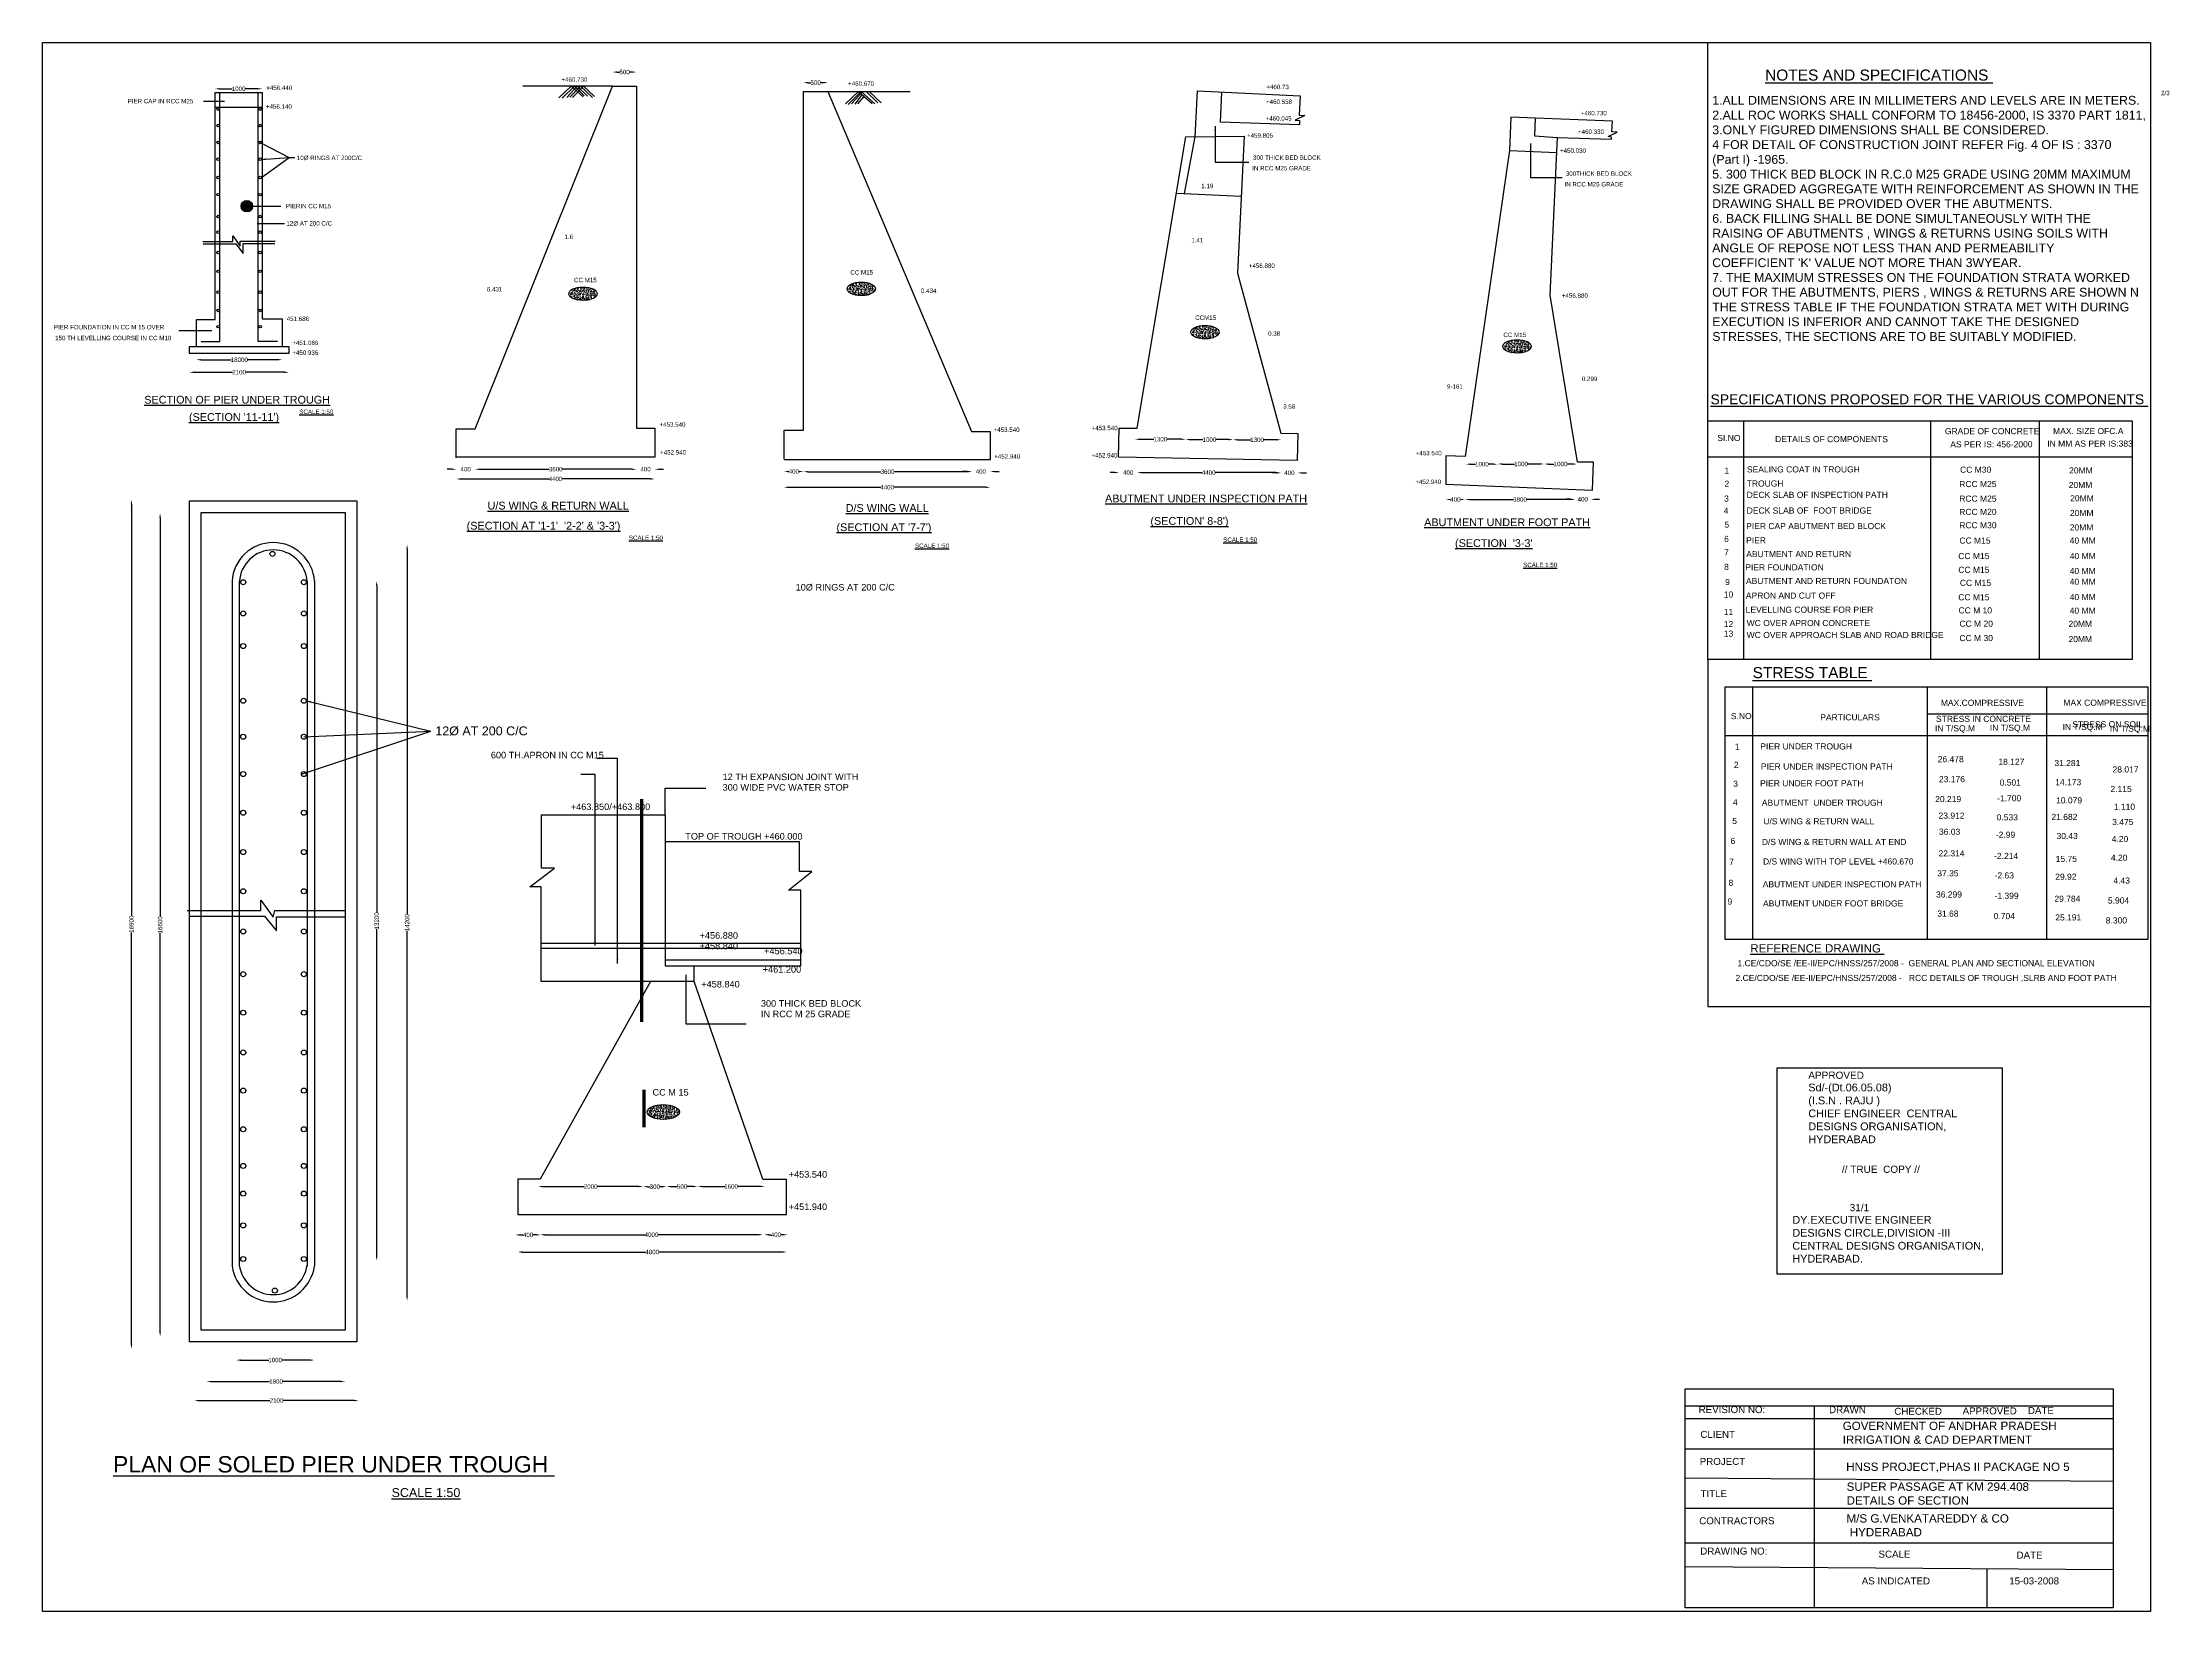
# Model space of a CAD drawing. Header units: millimetres. Extents: x 2517352 to 2536572, y 44347304 to 44361478.
import ezdxf

# ---------------------------------------------------------------- set-up
doc = ezdxf.new("R2010")
doc.units = ezdxf.units.MM
doc.header["$MEASUREMENT"] = 0
for name, color, linetype in [('DIMENSION', 7, 'Continuous'), ('DRAWING', 2, 'Continuous'), ('TEXT', 7, 'Continuous')]:
    doc.layers.add(name, color=color, linetype=linetype)
doc.styles.get("Standard").update_dxf_attribs({"font": 'arial.ttf', "height": 40})
doc.dimstyles.get("Standard").update_dxf_attribs({"dimtxt": 40, "dimasz": 40, "dimexe": 0.18, "dimexo": 0.0625, "dimgap": 0.09, "dimtad": 0, "dimdec": 0, "dimzin": 0, "dimdsep": 46, "dimtxsty": 'Standard', "dimcen": 0.09, "dimse1": 1, "dimse2": 1, "dimadec": 0, "dimazin": 0, "dimtfac": 1, "dimtdec": 0, "dimtofl": 0, "dimtmove": 0, "dimatfit": 3, "dimfxl": 1, "dimtolj": 1, "dimtzin": 0, "dimarcsym": 0})

msp = doc.modelspace()

# ---------------------------------------------------------------- texts
at = {"layer": 'DIMENSION', "color": 0, "insert": (2532439.9, 44360995.8), "char_height": 80, "width": 3846.359, "attachment_point": 1}
msp.add_mtext("1.ALL DIMENSIONS ARE IN MILLIMETERS AND LEVELS ARE IN METERS. \\P2.ALL ROC WORKS SHALL CONFORM TO 18456-2000, IS 3370 PART 1811, \\P3.ONLY FIGURED DIMENSIONS SHALL BE CONSIDERED. \\P4 FOR DETAIL OF CONSTRUCTION JOINT REFER Fig. 4 OF IS : 3370 (Part I) -1965.\\P5. 300 THICK BED BLOCK IN R.C.0 M25 GRADE USING 20MM MAXIMUM SIZE GRADED AGGREGATE WITH REINFORCEMENT AS SHOWN IN THE DRAWING SHALL BE PROVIDED OVER THE ABUTMENTS. \\P6. BACK FILLING SHALL BE DONE SIMULTANEOUSLY WITH THE RAISING OF ABUTMENTS , WINGS & RETURNS USING SOILS WITH ANGLE OF REPOSE NOT LESS THAN AND PERMEABILITY COEFFICIENT 'K' VALUE NOT MORE THAN 3WYEAR. \\P7. THE MAXIMUM STRESSES ON THE FOUNDATION STRATA WORKED OUT FOR THE ABUTMENTS, PIERS , WINGS & RETURNS ARE SHOWN N THE STRESS TABLE IF THE FOUNDATION STRATA MET WITH DURING EXECUTION IS INFERIOR AND CANNOT TAKE THE DESIGNED STRESSES, THE SECTIONS ARE TO BE SUITABLY MODIFIED. ", dxfattribs=at)
at = {"layer": 'DRAWING', "color": 0}
for s, height, p in [('%%UNOTES AND SPECIFICATIONS ', 100, (2532917.7, 44361134.1)), ('2/3', 40, (2536496.5, 44361002.1)), ('GRADE OF CONCRETE', 55, (2534542.4, 44357939.5)), ('MAX. SIZE OFC.A', 55, (2535520.2, 44357940.4)), ('SI.NO', 55, (2532486.3, 44357877.6)), ('DETAILS OF COMPONENTS', 55, (2533008.1, 44357867.5)), ('AS PER IS: 456-2000', 55, (2534591.3, 44357820.6)), ('IN MM AS PER IS:383 ', 55, (2535467.5, 44357827.1)), ('1', 55, (2532549.8, 44357582.6)), ('SEALING COAT IN TROUGH', 55, (2532753.5, 44357593.9)), ('CC M30', 55, (2534679.5, 44357591.2)), ('20MM', 55, (2535664.9, 44357584.4)), ('2', 55, (2532550.3, 44357464)), ('TROUGH', 55, (2532751.2, 44357466.4)), ('DECK SLAB OF INSPECTION PATH ', 55, (2532751.2, 44357364.1)), ('RCC M25', 55, (2534672.1, 44357461.3)), ('20MM', 55, (2535661.2, 44357453.1)), ('20MM', 55, (2535674.3, 44357333)), ('4', 55, (2532544.3, 44357220.3)), ('3', 55, (2532547.3, 44357330.3)), ('DECK SLAB OF  FOOT BRIDGE ', 55, (2532751.2, 44357222.3)), ('RCC M25', 55, (2534672.1, 44357330)), ('RCC M20', 55, (2534672.1, 44357209.8)), ('20MM', 55, (2535672.3, 44357200.8)), ('6', 55, (2532547.3, 44356965.9)), ('5', 55, (2532550.3, 44357095.5)), ('PIER', 55, (2532746.2, 44356953.4)), ('PIER CAP ABUTMENT BED BLOCK', 55, (2532746.6, 44357081.7)), ('CC M15', 55, (2534673.6, 44356951.1)), ('RCC M30', 55, (2534672.1, 44357089.6)), ('40 MM', 55, (2535670.4, 44356951.2)), ('20MM', 55, (2535670.4, 44357069.5)), ('7', 55, (2532547.3, 44356844)), ('ABUTMENT AND RETURN', 55, (2532747.3, 44356828.5)), ('CC M15', 55, (2534663.4, 44356810.8)), ('40 MM', 55, (2535670.4, 44356810.7)), ('8', 55, (2532547.3, 44356713.3)), ('9', 55, (2532556.2, 44356576.6)), ('PIER FOUNDATION', 55, (2532738.7, 44356709.1)), ('ABUTMENT AND RETURN FOUNDATON', 55, (2532744.9, 44356585.7)), ('CC M15', 55, (2534663.4, 44356686.8)), ('CC M15', 55, (2534677.7, 44356568.9)), ('40 MM', 55, (2535670.4, 44356676.1)), ('40 MM', 55, (2535670.4, 44356579.3)), ('10', 55, (2532544.3, 44356463.6)), ('APRON AND CUT OFF', 55, (2532743.6, 44356453.9)), ('CC M15', 55, (2534663.4, 44356438.8)), ('40 MM', 55, (2535670.4, 44356440.3)), ('11', 55, (2532544.3, 44356306.6)), ('12', 55, (2532544.3, 44356196.7)), ('LEVELLING COURSE FOR PIER', 55, (2532742.1, 44356326.3)), ('WC OVER APRON CONCRETE ', 55, (2532751.2, 44356205.7)), ('CC M 10', 55, (2534665.4, 44356320.1)), ('CC M 20', 55, (2534673.6, 44356200.1)), ('20MM', 55, (2535659.4, 44356198.8)), ('40 MM', 55, (2535670.4, 44356317.6)), ('13', 55, (2532544.3, 44356110.2)), ('WC OVER APPROACH SLAB AND ROAD BRIDGE ', 55, (2532751.2, 44356098.3)), ('CC M 30', 55, (2534673.6, 44356070)), ('20MM', 55, (2535659.4, 44356060.8)), ('%%USTRESS TABLE ', 100, (2532804.7, 44355735.4)), ('MAX.COMPRESSIVE ', 55, (2534505.7, 44355485)), ('MAX COMPRESSIVE ', 55, (2535613.2, 44355486)), ('S.NO ', 55, (2532608.4, 44355365.2)), ('PARTICULARS ', 55, (2533416.3, 44355354.3)), ('IN T/SQ.M', 55, (2534452.4, 44355254.7)), ('STRESS IN CONCRETE ', 55, (2534462.2, 44355340.2)), ('IN T/SQ.M', 55, (2534949.2, 44355259.5)), ('IN T/SQ.M', 55, (2535606, 44355266.8)), ('STRESS ON SOIL', 55, (2535693.2, 44355291.7)), ('IN T/SQ.M', 55, (2536032.9, 44355252.2)), ('1', 55, (2532645.1, 44355090)), ('PIER UNDER TROUGH', 55, (2532874.7, 44355091.1)), ('2', 55, (2532635.9, 44354925)), ('PIER UNDER INSPECTION PATH ', 55, (2532880.1, 44354909.9)), ('26.478', 55, (2534477.4, 44354975.6)), ('18.127', 55, (2535025.6, 44354952.6)), ('31.281', 55, (2535531.8, 44354941)), ('28.017', 55, (2536057.5, 44354883.1)), ('3', 55, (2532629.8, 44354754)), ('PIER UNDER FOOT PATH ', 55, (2532872, 44354758.4)), ('23.176', 55, (2534488.9, 44354795.6)), ('0.501', 55, (2535037.1, 44354764.9)), ('14.173', 55, (2535539.5, 44354768.6)), ('2.115', 55, (2536038.3, 44354706.9)), ('4', 55, (2532626.8, 44354586)), ('ABUTMENT  UNDER TROUGH ', 55, (2532888.2, 44354582.6)), ('20.219', 55, (2534454.4, 44354615.5)), ('23.912', 55, (2534485, 44354466.1)), ('0.533', 55, (2535010.2, 44354450.8)), ('-1.700', 55, (2535014.1, 44354623.2)), ('21.682', 55, (2535505, 44354454.5)), ('10.079', 55, (2535547.2, 44354603.9)), ('1.110', 55, (2536069, 44354546)), ('5', 55, (2532620.7, 44354417.9)), ('U/S WING & RETURN WALL', 55, (2532901.7, 44354415)), ('36.03', 55, (2534488.9, 44354320.5)), ('-2.99', 55, (2535002.6, 44354293.7)), ('30.43', 55, (2535551, 44354282)), ('3.475', 55, (2536053.7, 44354408.1)), ('6', 55, (2532605.4, 44354237.7)), ('D/S WING & RETURN WALL AT END ', 55, (2532888.2, 44354228.3)), ('22.314', 55, (2534485, 44354125.1)), ('-2.214', 55, (2534987.2, 44354102.1)), ('15.75', 55, (2535543.3, 44354075.2)), ('4.20', 55, (2536042.2, 44354086.2)), ('4.20', 55, (2536049.8, 44354254.8)), ('7', 55, (2532593.1, 44354048.3)), ('D/S WING WITH TOP LEVEL +460.670', 55, (2532899, 44354051.9)), ('37.35', 55, (2534473.5, 44353945)), ('-2.63', 55, (2534991.1, 44353925.9)), ('29.92', 55, (2535539.5, 44353914.2)), ('4.43', 55, (2536065.2, 44353879.3)), ('9', 55, (2532577.8, 44353689.7)), ('8', 55, (2532587, 44353858.9)), ('ABUTMENT UNDER INSPECTION PATH ', 55, (2532896.3, 44353846.1)), ('36.299', 55, (2534462, 44353753.5)), ('-1.399', 55, (2534991.1, 44353742)), ('29.784', 55, (2535531.8, 44353715)), ('5.904', 55, (2536015.3, 44353699.3)), ('ABUTMENT UNDER FOOT BRIDGE ', 55, (2532899, 44353672.8)), ('31.68', 55, (2534473.5, 44353581.1)), ('0.704', 55, (2534983.4, 44353558.1)), ('25.191', 55, (2535539.5, 44353546.4)), ('8.300', 55, (2535996.2, 44353519.2)), ('1.CE/CDO/SE /EE-II/EPC/HNSS/257/2008 -  GENERAL PLAN AND SECTIONAL ELEVATION', 55, (2532668.2, 44353132.8)), ('%%UREFERENCE DRAWING ', 75, (2532783.7, 44353257.1)), ('2.CE/CDO/SE /EE-II/EPC/HNSS/257/2008 -   RCC DETAILS OF TROUGH ,SLRB AND FOOT PATH ', 55, (2532650.4, 44352999.6)), ('// TRUE  COPY //', 64.803, (2533611.9, 44351266.2)), ('REVISION NO:', 63.049, (2532317.2, 44349095.6)), ('DRAWN ', 63.05, (2533495.8, 44349094.6)), ('CHECKED ', 63.05, (2534085.1, 44349080.5)), ('APPROVED ', 63.05, (2534702.6, 44349084)), ('DATE ', 63.05, (2535292.5, 44349087.5)), ('CLIENT', 63.05, (2532332.5, 44348871.8)), ('PROJECT', 63.05, (2532327, 44348627.8)), ('TITLE ', 63.05, (2532333.6, 44348336.3)), ('CONTRACTORS ', 63.049, (2532322.7, 44348091.3)), ('DRAWING NO:', 63.049, (2532331.5, 44347817.5)), ('SCALE ', 63.05, (2533942.4, 44347789.9)), ('DATE ', 63.05, (2535190, 44347781.1)), ('AS INDICATED ', 63.049, (2533791.5, 44347547.9)), ('15-03-2008', 63.05, (2535123.7, 44347547.9))]:
    msp.add_text(s, height=height, dxfattribs=at).set_placement(p)
at = {"layer": 'DRAWING'}
msp.add_text('%%USPECIFICATIONS PROPOSED FOR THE VARIOUS COMPONENTS ', height=90, dxfattribs=at).set_placement((2532424.5, 44358209.8))
at = {"layer": 'DRAWING', "color": 0, "attachment_point": 1}
for s, insert, char_height, width in [('APPROVED  \\P{\\H1.0833x;Sd/-(Dt.06.05.08) \\P(I.S.N . RAJU )\\PCHIEF ENGINEER  CENTRAL DESIGNS ORGANISATION, HYDERABAD }', (2533308.1, 44352180.4), 64.803, 1738.021), ('\\A1;^I\\P^I\\P^I^I31/1\\P{\\H1.0833x;DY.EXECUTIVE ENGINEER  \\PDESIGNS CIRCLE,DIVISION -III \\PCENTRAL DESIGNS ORGANISATION, HYDERABAD.}', (2533163.6, 44351200.8), 64.803, 1755.69), ('GOVERNMENT OF ANDHAR PRADESH  IRRIGATION & CAD DEPARTMENT ', (2533618.9, 44349018.2), 75, 2123.194), ('HNSS PROJECT,PHAS II PACKAGE NO 5', (2533650.4, 44348648.3), 75, 2016.126), ('SUPER PASSAGE AT KM 294.408 DETAILS OF SECTION', (2533654.3, 44348468.7), 75, 1680.874), ('M/S G.VENKATAREDDY & CO  HYDERABAD ', (2533653.6, 44348181.9), 75, 1485.559)]:
    msp.add_mtext(s, dxfattribs=dict(at, insert=insert, char_height=char_height, width=width))
at = {"layer": 'TEXT', "color": 0}
for s, height, p in [('+456.440', 40, (2519373.1, 44361048.2)), ('+460.730', 40, (2522040.7, 44361123.4)), ('+460.670', 40, (2524631.4, 44361086.9)), ('+460.73', 40, (2528410.4, 44361056.6)), ('PIER CAP IN RCC M25', 40, (2518120.8, 44360928.5)), ('+456.140', 40, (2519370.1, 44360879.6)), ('+460.558', 40, (2528408.2, 44360923.1)), ('+460.730', 40, (2531252, 44360820.2)), ('+459.805', 40, (2528235.9, 44360618.5)), ('+460.045', 40, (2528404.5, 44360772.7)), ('+460.330', 40, (2531227.6, 44360652)), ('+450.030', 40, (2531064.1, 44360481.2)), ('10Ø RINGS AT 200C/C', 40, (2519649.5, 44360415.7)), ('IN RCC M25 GRADE', 40, (2528282.7, 44360322.3)), ('300 THICK BED BLOCK', 40, (2528290.2, 44360418)), ('300THICK BED BLOCK', 40, (2531117.3, 44360273.6)), ('1.19', 40, (2527822.6, 44360162)), ('IN RCC M25 GRADE', 40, (2531105.1, 44360177.3)), ('PIERIN CC M15', 40, (2519551, 44359980.2)), ('12Ø AT 200 C/C', 40, (2519555.1, 44359824.6)), ('1.6', 40, (2522068.2, 44359702.3)), ('1.41', 40, (2527732.3, 44359671.7)), ('CC M15', 40, (2522154.6, 44359312.1)), ('CC M15', 40, (2524651.4, 44359381.5)), ('+456.880', 40, (2528252.2, 44359441.6)), ('6.431', 40, (2521366.4, 44359229.1)), ('0.434', 40, (2525289.4, 44359215.6)), ('+456.880', 40, (2531081.4, 44359171.6)), ('PIER FOUNDATION IN CC M 15 OVER', 40, (2517454.9, 44358886.7)), ('451.686', 40, (2519558.3, 44358962.2)), ('CCM15', 40, (2527767.6, 44358972.2)), ('150 TH LEVELLING COURSE IN CC M10', 40, (2517465.7, 44358788.4)), ('+451.086', 40, (2519608.7, 44358744.9)), ('0.38', 40, (2528426.4, 44358829.3)), ('CC M15', 40, (2530552.9, 44358816.9)), ('+450.936', 40, (2519608.7, 44358655.8)), ('9-161', 40, (2530043.1, 44358349.7)), ('0.299', 40, (2531261.5, 44358419.5)), ('%%USECTION OF PIER UNDER TROUGH', 70, (2518270.7, 44358215.9)), ('%%USCALE 1:50', 40, (2519672, 44358122.2)), ('3.58', 40, (2528562.9, 44358170.3)), ("%%U(SECTION '11-11')", 70, (2518674.6, 44358059.8)), ('+453.540', 40, (2522927, 44358007)), ('+453.540', 40, (2525946.3, 44357960.2)), ('+453.540', 40, (2526832.4, 44357975.4)), ('+452.940', 40, (2522932.1, 44357755.6)), ('+453.540', 40, (2529760.6, 44357748.8)), ('+452.940', 40, (2525951.6, 44357718.4)), ('+452.940', 40, (2526830.3, 44357728.2)), ('%%UABUTMENT UNDER INSPECTION PATH', 70, (2526953.2, 44357323.5)), ('+452.940', 40, (2529756.9, 44357489.5)), ('%%UU/S WING & RETURN WALL', 70, (2521373, 44357259)), ('%%UD/S WING WALL', 70, (2524609.2, 44357237.8)), ("%%U(SECTION AT '1-1'  '2-2' & '3-3')", 70, (2521184.4, 44357077.8)), ('%%USCALE 1:50', 40, (2522649.9, 44356983.5)), ("%%U(SECTION AT '7-7')", 70, (2524526.1, 44357064.1)), ("%%U(SECTION' 8-8')", 70, (2527363.2, 44357120.8)), ('%%USCALE 1:50', 40, (2528020.6, 44356966.2)), ('%%UABUTMENT UNDER FOOT PATH', 70, (2529836.5, 44357109)), ('%%USCALE 1:50', 40, (2525235.6, 44356911.4)), ("%%U(SECTION  '3-3'", 70, (2530115.8, 44356920.5)), (')', 40, (2530519.2, 44356927.8)), ('%%USCALE 1:50', 40, (2530731.6, 44356738.3)), ('10Ø RINGS AT 200 C/C ', 59.244, (2524156.7, 44356527.2)), ('12Ø AT 200 C/C ', 80.82, (2520900.9, 44355218.5)), ('600 TH.APRON IN CC M15 ', 59.244, (2521402.9, 44355010.9)), ('300 WIDE PVC WATER STOP ', 59.244, (2523496.8, 44354718.9)), ('12 TH EXPANSION JOINT WITH ', 59.244, (2523496.8, 44354814.1)), ('+463.850/+463.800', 59.244, (2522125.1, 44354543.7)), ('TOP OF TROUGH +460.000', 59.244, (2523159.6, 44354276.9)), ('+456.880', 59.24, (2523289.1, 44353381.6)), ('+458.840', 59.24, (2523289.1, 44353286.4)), ('+456.540', 59.24, (2523872.5, 44353240.9)), ('+458.840', 59.24, (2523304.4, 44352940.9)), ('+461.200', 59.24, (2523859.5, 44353074.7)), ('300 THICK BED BLOCK ', 59.244, (2523843.1, 44352767.1)), ('IN RCC M 25 GRADE ', 59.244, (2523843.1, 44352671.9)), ('CC M 15 ', 59.24, (2522863.7, 44351963.9)), ('+453.540', 59.24, (2524094.3, 44351223.3)), ('+451.940', 59.24, (2524094.3, 44350930.2)), ('%%UPLAN OF SOLED PIER UNDER TROUGH ', 148.171, (2517988.6, 44348559.1)), ('%%USCALE 1:50', 80.82, (2520505.8, 44348337.2))]:
    msp.add_text(s, height=height, dxfattribs=at).set_placement(p)

# ---------------------------------------------------------------- blocks, each defined once
blk = doc.blocks.new('*D53')
at = {"layer": 'Defpoints', "color": 0, "transparency": 16777216}
for p in [(2519337, 44361060), (2518910, 44361025), (2519337, 44361025)]:
    blk.add_point(p, dxfattribs=at)
at = {"layer": 'DRAWING', "color": 0, "lineweight": -2, "transparency": 16777216}
for p, q in [((2518950, 44361060), (2519066, 44361060)), ((2519297, 44361060), (2519182, 44361060))]:
    blk.add_line(p, q, dxfattribs=at)
at = {"layer": 'DRAWING', "color": 0, "transparency": 16777216}
for points in [[(2518950, 44361066), (2518950, 44361053), (2518910, 44361060)], [(2519297, 44361066), (2519297, 44361053), (2519337, 44361060)]]:
    blk.add_solid(points, dxfattribs=at)
at = {"layer": 'DRAWING', "color": 0, "transparency": 16777216, "insert": (2519124, 44361060), "char_height": 40, "attachment_point": 5}
blk.add_mtext('\\A1;1000', dxfattribs=at)
blk = doc.blocks.new('*D54')
at = {"layer": 'Defpoints', "color": 0, "transparency": 16777216}
for p in [(2518742, 44358732), (2519517, 44358732), (2519517, 44358612)]:
    blk.add_point(p, dxfattribs=at)
at = {"layer": 'DRAWING', "color": 0, "lineweight": -2, "transparency": 16777216}
for p, q in [((2518782, 44358612), (2519056, 44358612)), ((2519477, 44358612), (2519203, 44358612))]:
    blk.add_line(p, q, dxfattribs=at)
at = {"layer": 'DRAWING', "color": 0, "transparency": 16777216}
for points in [[(2518782, 44358619), (2518782, 44358606), (2518742, 44358612)], [(2519477, 44358619), (2519477, 44358606), (2519517, 44358612)]]:
    blk.add_solid(points, dxfattribs=at)
at = {"layer": 'DRAWING', "color": 0, "transparency": 16777216, "insert": (2519130, 44358612), "char_height": 40, "attachment_point": 5}
blk.add_mtext('\\A1;18000', dxfattribs=at)
blk = doc.blocks.new('*D55')
at = {"layer": 'Defpoints', "color": 0, "transparency": 16777216}
for p in [(2518680, 44358669), (2519577, 44358669), (2519577, 44358499)]:
    blk.add_point(p, dxfattribs=at)
at = {"layer": 'DRAWING', "color": 0, "lineweight": -2, "transparency": 16777216}
for p, q in [((2518720, 44358499), (2519068, 44358499)), ((2519537, 44358499), (2519188, 44358499))]:
    blk.add_line(p, q, dxfattribs=at)
at = {"layer": 'DRAWING', "color": 0, "transparency": 16777216}
for points in [[(2518720, 44358506), (2518720, 44358492), (2518680, 44358499)], [(2519537, 44358506), (2519537, 44358492), (2519577, 44358499)]]:
    blk.add_solid(points, dxfattribs=at)
at = {"layer": 'DRAWING', "color": 0, "transparency": 16777216, "insert": (2519128, 44358499), "char_height": 40, "attachment_point": 5}
blk.add_mtext('\\A1;2100', dxfattribs=at)
blk = doc.blocks.new('*D56')
at = {"layer": 'Defpoints', "color": 0, "transparency": 16777216}
for p in [(2522503, 44361085), (2522718, 44361211), (2522718, 44361085)]:
    blk.add_point(p, dxfattribs=at)
at = {"layer": 'DRAWING', "color": 0, "lineweight": -2, "transparency": 16777216}
for p, q in [((2522543, 44361211), (2522567, 44361211)), ((2522678, 44361211), (2522655, 44361211))]:
    blk.add_line(p, q, dxfattribs=at)
at = {"layer": 'DRAWING', "color": 0, "transparency": 16777216}
for points in [[(2522543, 44361218), (2522543, 44361205), (2522503, 44361211)], [(2522678, 44361218), (2522678, 44361205), (2522718, 44361211)]]:
    blk.add_solid(points, dxfattribs=at)
at = {"layer": 'DRAWING', "color": 0, "transparency": 16777216, "insert": (2522611, 44361211), "char_height": 40, "attachment_point": 5}
blk.add_mtext('\\A1;500', dxfattribs=at)
blk = doc.blocks.new('*D57')
at = {"layer": 'Defpoints', "color": 0, "transparency": 16777216}
for p in [(2522718, 44357994), (2522884, 44357994), (2522884, 44357623)]:
    blk.add_point(p, dxfattribs=at)
at = {"layer": 'DRAWING', "color": 0, "lineweight": -2, "transparency": 16777216}
for p, q in [((2522678, 44357623), (2522638, 44357623)), ((2522924, 44357623), (2522964, 44357623))]:
    blk.add_line(p, q, dxfattribs=at)
at = {"layer": 'DRAWING', "color": 0, "transparency": 16777216}
for points in [[(2522678, 44357629), (2522678, 44357616), (2522718, 44357623)], [(2522924, 44357629), (2522924, 44357616), (2522884, 44357623)]]:
    blk.add_solid(points, dxfattribs=at)
at = {"layer": 'DRAWING', "color": 0, "transparency": 16777216, "insert": (2522801, 44357623), "char_height": 40, "attachment_point": 5}
blk.add_mtext('\\A1;400', dxfattribs=at)
blk = doc.blocks.new('*D58')
at = {"layer": 'Defpoints', "color": 0, "transparency": 16777216}
for p in [(2521260, 44357987), (2522718, 44357994), (2522718, 44357623)]:
    blk.add_point(p, dxfattribs=at)
at = {"layer": 'DRAWING', "color": 0, "lineweight": -2, "transparency": 16777216}
for p, q in [((2521300, 44357623), (2521929, 44357623)), ((2522678, 44357623), (2522049, 44357623))]:
    blk.add_line(p, q, dxfattribs=at)
at = {"layer": 'DRAWING', "color": 0, "transparency": 16777216}
for points in [[(2521300, 44357629), (2521300, 44357616), (2521260, 44357623)], [(2522678, 44357629), (2522678, 44357616), (2522718, 44357623)]]:
    blk.add_solid(points, dxfattribs=at)
at = {"layer": 'DRAWING', "color": 0, "transparency": 16777216, "insert": (2521989, 44357623), "char_height": 40, "attachment_point": 5}
blk.add_mtext('\\A1;3600', dxfattribs=at)
blk = doc.blocks.new('*D59')
at = {"layer": 'Defpoints', "color": 0, "transparency": 16777216}
for p in [(2521089, 44357987), (2521260, 44357987), (2521260, 44357623)]:
    blk.add_point(p, dxfattribs=at)
at = {"layer": 'DRAWING', "color": 0, "lineweight": -2, "transparency": 16777216}
for p, q in [((2521049, 44357623), (2521009, 44357623)), ((2521300, 44357623), (2521340, 44357623))]:
    blk.add_line(p, q, dxfattribs=at)
at = {"layer": 'DRAWING', "color": 0, "transparency": 16777216}
for points in [[(2521049, 44357629), (2521049, 44357616), (2521089, 44357623)], [(2521300, 44357629), (2521300, 44357616), (2521260, 44357623)]]:
    blk.add_solid(points, dxfattribs=at)
at = {"layer": 'DRAWING', "color": 0, "transparency": 16777216, "insert": (2521175, 44357623), "char_height": 40, "attachment_point": 5}
blk.add_mtext('\\A1;400', dxfattribs=at)
blk = doc.blocks.new('*D60')
at = {"layer": 'Defpoints', "color": 0, "transparency": 16777216}
for p in [(2521089, 44357727), (2522884, 44357727), (2522884, 44357535)]:
    blk.add_point(p, dxfattribs=at)
at = {"layer": 'DRAWING', "color": 0, "lineweight": -2, "transparency": 16777216}
for p, q in [((2521129, 44357535), (2521926, 44357535)), ((2522844, 44357535), (2522047, 44357535))]:
    blk.add_line(p, q, dxfattribs=at)
at = {"layer": 'DRAWING', "color": 0, "transparency": 16777216}
for points in [[(2521129, 44357541), (2521129, 44357528), (2521089, 44357535)], [(2522844, 44357541), (2522844, 44357528), (2522884, 44357535)]]:
    blk.add_solid(points, dxfattribs=at)
at = {"layer": 'DRAWING', "color": 0, "transparency": 16777216, "insert": (2521987, 44357535), "char_height": 40, "attachment_point": 5}
blk.add_mtext('\\A1;4400', dxfattribs=at)
blk = doc.blocks.new('*D61')
at = {"layer": 'Defpoints', "color": 0, "transparency": 16777216}
for p in [(2524228, 44361115), (2524228, 44361035), (2524449, 44361035)]:
    blk.add_point(p, dxfattribs=at)
at = {"layer": 'DRAWING', "color": 0, "lineweight": -2, "transparency": 16777216}
for p, q in [((2524268, 44361115), (2524294, 44361115)), ((2524409, 44361115), (2524383, 44361115))]:
    blk.add_line(p, q, dxfattribs=at)
at = {"layer": 'DRAWING', "color": 0, "transparency": 16777216}
for points in [[(2524268, 44361122), (2524268, 44361109), (2524228, 44361115)], [(2524409, 44361122), (2524409, 44361109), (2524449, 44361115)]]:
    blk.add_solid(points, dxfattribs=at)
at = {"layer": 'DRAWING', "color": 0, "transparency": 16777216, "insert": (2524338, 44361115), "char_height": 40, "attachment_point": 5}
blk.add_mtext('\\A1;500', dxfattribs=at)
blk = doc.blocks.new('*D62')
at = {"layer": 'Defpoints', "color": 0, "transparency": 16777216}
for p in [(2524053, 44357976), (2524228, 44357976), (2524228, 44357602)]:
    blk.add_point(p, dxfattribs=at)
at = {"layer": 'DRAWING', "color": 0, "lineweight": -2, "transparency": 16777216}
for p, q in [((2524093, 44357602), (2524096, 44357602)), ((2524188, 44357602), (2524186, 44357602))]:
    blk.add_line(p, q, dxfattribs=at)
at = {"layer": 'DRAWING', "color": 0, "transparency": 16777216}
for points in [[(2524093, 44357609), (2524093, 44357595), (2524053, 44357602)], [(2524188, 44357609), (2524188, 44357595), (2524228, 44357602)]]:
    blk.add_solid(points, dxfattribs=at)
at = {"layer": 'DRAWING', "color": 0, "transparency": 16777216, "insert": (2524141, 44357602), "char_height": 40, "attachment_point": 5}
blk.add_mtext('\\A1;400', dxfattribs=at)
blk = doc.blocks.new('*D63')
at = {"layer": 'Defpoints', "color": 0, "transparency": 16777216}
for p in [(2524228, 44357976), (2525746, 44357965), (2525746, 44357600)]:
    blk.add_point(p, dxfattribs=at)
at = {"layer": 'DRAWING', "color": 0, "lineweight": -2, "transparency": 16777216}
for p, q in [((2524268, 44357600), (2524928, 44357600)), ((2525706, 44357600), (2525047, 44357600))]:
    blk.add_line(p, q, dxfattribs=at)
at = {"layer": 'DRAWING', "color": 0, "transparency": 16777216}
for points in [[(2524268, 44357607), (2524268, 44357594), (2524228, 44357600)], [(2525706, 44357607), (2525706, 44357594), (2525746, 44357600)]]:
    blk.add_solid(points, dxfattribs=at)
at = {"layer": 'DRAWING', "color": 0, "transparency": 16777216, "insert": (2524987, 44357600), "char_height": 40, "attachment_point": 5}
blk.add_mtext('\\A1;3600', dxfattribs=at)
blk = doc.blocks.new('*D64')
at = {"layer": 'Defpoints', "color": 0, "transparency": 16777216}
for p in [(2525746, 44357965), (2525915, 44357965), (2525915, 44357602)]:
    blk.add_point(p, dxfattribs=at)
at = {"layer": 'DRAWING', "color": 0, "lineweight": -2, "transparency": 16777216}
for p, q in [((2525706, 44357602), (2525666, 44357602)), ((2525955, 44357602), (2525995, 44357602))]:
    blk.add_line(p, q, dxfattribs=at)
at = {"layer": 'DRAWING', "color": 0, "transparency": 16777216}
for points in [[(2525706, 44357609), (2525706, 44357596), (2525746, 44357602)], [(2525955, 44357609), (2525955, 44357596), (2525915, 44357602)]]:
    blk.add_solid(points, dxfattribs=at)
at = {"layer": 'DRAWING', "color": 0, "transparency": 16777216, "insert": (2525831, 44357602), "char_height": 40, "attachment_point": 5}
blk.add_mtext('\\A1;400', dxfattribs=at)
blk = doc.blocks.new('*D65')
at = {"layer": 'Defpoints', "color": 0, "transparency": 16777216}
for p in [(2524053, 44357715), (2525915, 44357707), (2524053, 44357460)]:
    blk.add_point(p, dxfattribs=at)
at = {"layer": 'DRAWING', "color": 0, "lineweight": -2, "transparency": 16777216}
for p, q in [((2524093, 44357460), (2524923, 44357460)), ((2525875, 44357460), (2525045, 44357460))]:
    blk.add_line(p, q, dxfattribs=at)
at = {"layer": 'DRAWING', "color": 0, "transparency": 16777216}
for points in [[(2524093, 44357467), (2524093, 44357453), (2524053, 44357460)], [(2525875, 44357467), (2525875, 44357453), (2525915, 44357460)]]:
    blk.add_solid(points, dxfattribs=at)
at = {"layer": 'DRAWING', "color": 0, "transparency": 16777216, "insert": (2524984, 44357460), "char_height": 40, "attachment_point": 5}
blk.add_mtext('\\A1;4400', dxfattribs=at)
blk = doc.blocks.new('*D66')
at = {"layer": 'Defpoints', "color": 0, "transparency": 16777216}
for p in [(2527080, 44357992), (2527244, 44357992), (2527244, 44357592)]:
    blk.add_point(p, dxfattribs=at)
at = {"layer": 'DRAWING', "color": 0, "lineweight": -2, "transparency": 16777216}
for p, q in [((2527040, 44357592), (2527000, 44357592)), ((2527284, 44357592), (2527324, 44357592))]:
    blk.add_line(p, q, dxfattribs=at)
at = {"layer": 'DRAWING', "color": 0, "transparency": 16777216}
for points in [[(2527040, 44357599), (2527040, 44357586), (2527080, 44357592)], [(2527284, 44357599), (2527284, 44357586), (2527244, 44357592)]]:
    blk.add_solid(points, dxfattribs=at)
at = {"layer": 'DRAWING', "color": 0, "transparency": 16777216, "insert": (2527162, 44357592), "char_height": 40, "attachment_point": 5}
blk.add_mtext('\\A1;400', dxfattribs=at)
blk = doc.blocks.new('*D67')
at = {"layer": 'Defpoints', "color": 0, "transparency": 16777216}
for p in [(2527244, 44357992), (2528535, 44357973), (2528535, 44357592)]:
    blk.add_point(p, dxfattribs=at)
at = {"layer": 'DRAWING', "color": 0, "lineweight": -2, "transparency": 16777216}
for p, q in [((2527284, 44357592), (2527829, 44357592)), ((2528495, 44357592), (2527950, 44357592))]:
    blk.add_line(p, q, dxfattribs=at)
at = {"layer": 'DRAWING', "color": 0, "transparency": 16777216}
for points in [[(2527284, 44357599), (2527284, 44357586), (2527244, 44357592)], [(2528495, 44357599), (2528495, 44357586), (2528535, 44357592)]]:
    blk.add_solid(points, dxfattribs=at)
at = {"layer": 'DRAWING', "color": 0, "transparency": 16777216, "insert": (2527890, 44357592), "char_height": 40, "attachment_point": 5}
blk.add_mtext('\\A1;4400', dxfattribs=at)
blk = doc.blocks.new('*D68')
at = {"layer": 'Defpoints', "color": 0, "transparency": 16777216}
for p in [(2528542, 44357949), (2528695, 44357946), (2528695, 44357590)]:
    blk.add_point(p, dxfattribs=at)
at = {"layer": 'DRAWING', "color": 0, "lineweight": -2, "transparency": 16777216}
for p, q in [((2528502, 44357590), (2528462, 44357590)), ((2528735, 44357590), (2528775, 44357590))]:
    blk.add_line(p, q, dxfattribs=at)
at = {"layer": 'DRAWING', "color": 0, "transparency": 16777216}
for points in [[(2528502, 44357596), (2528502, 44357583), (2528542, 44357590)], [(2528735, 44357596), (2528735, 44357583), (2528695, 44357590)]]:
    blk.add_solid(points, dxfattribs=at)
at = {"layer": 'DRAWING', "color": 0, "transparency": 16777216, "insert": (2528619, 44357590), "char_height": 40, "attachment_point": 5}
blk.add_mtext('\\A1;400', dxfattribs=at)
blk = doc.blocks.new('*D69')
at = {"layer": 'Defpoints', "color": 0, "transparency": 16777216}
for p in [(2527223, 44357906), (2527681, 44357906), (2527681, 44357894)]:
    blk.add_point(p, dxfattribs=at)
at = {"layer": 'DRAWING', "color": 0, "lineweight": -2, "transparency": 16777216}
for p, q in [((2527263, 44357894), (2527394, 44357894)), ((2527641, 44357894), (2527510, 44357894))]:
    blk.add_line(p, q, dxfattribs=at)
at = {"layer": 'DRAWING', "color": 0, "transparency": 16777216}
for points in [[(2527263, 44357900), (2527263, 44357887), (2527223, 44357894)], [(2527641, 44357900), (2527641, 44357887), (2527681, 44357894)]]:
    blk.add_solid(points, dxfattribs=at)
at = {"layer": 'DRAWING', "color": 0, "transparency": 16777216, "insert": (2527452, 44357894), "char_height": 40, "attachment_point": 5}
blk.add_mtext('\\A1;1300', dxfattribs=at)
blk = doc.blocks.new('*D70')
at = {"layer": 'Defpoints', "color": 0, "transparency": 16777216}
for p in [(2527681, 44357894), (2528111, 44357894), (2528111, 44357890)]:
    blk.add_point(p, dxfattribs=at)
at = {"layer": 'DRAWING', "color": 0, "lineweight": -2, "transparency": 16777216}
for p, q in [((2527721, 44357890), (2527838, 44357890)), ((2528071, 44357890), (2527954, 44357890))]:
    blk.add_line(p, q, dxfattribs=at)
at = {"layer": 'DRAWING', "color": 0, "transparency": 16777216}
for points in [[(2527721, 44357897), (2527721, 44357884), (2527681, 44357890)], [(2528071, 44357897), (2528071, 44357884), (2528111, 44357890)]]:
    blk.add_solid(points, dxfattribs=at)
at = {"layer": 'DRAWING', "color": 0, "transparency": 16777216, "insert": (2527896, 44357890), "char_height": 40, "attachment_point": 5}
blk.add_mtext('\\A1;1000', dxfattribs=at)
blk = doc.blocks.new('*D71')
at = {"layer": 'Defpoints', "color": 0, "transparency": 16777216}
for p in [(2528111, 44357894), (2528543, 44357894), (2528543, 44357889)]:
    blk.add_point(p, dxfattribs=at)
at = {"layer": 'DRAWING', "color": 0, "lineweight": -2, "transparency": 16777216}
for p, q in [((2528151, 44357889), (2528269, 44357889)), ((2528503, 44357889), (2528385, 44357889))]:
    blk.add_line(p, q, dxfattribs=at)
at = {"layer": 'DRAWING', "color": 0, "transparency": 16777216}
for points in [[(2528151, 44357896), (2528151, 44357882), (2528111, 44357889)], [(2528503, 44357896), (2528503, 44357882), (2528543, 44357889)]]:
    blk.add_solid(points, dxfattribs=at)
at = {"layer": 'DRAWING', "color": 0, "transparency": 16777216, "insert": (2528327, 44357889), "char_height": 40, "attachment_point": 5}
blk.add_mtext('\\A1;1300', dxfattribs=at)
blk = doc.blocks.new('*D72')
at = {"layer": 'Defpoints', "color": 0, "transparency": 16777216}
for p in [(2530213, 44357676), (2530502, 44357676), (2530502, 44357668)]:
    blk.add_point(p, dxfattribs=at)
at = {"layer": 'DRAWING', "color": 0, "lineweight": -2, "transparency": 16777216}
for p, q in [((2530253, 44357668), (2530300, 44357668)), ((2530462, 44357668), (2530416, 44357668))]:
    blk.add_line(p, q, dxfattribs=at)
at = {"layer": 'DRAWING', "color": 0, "transparency": 16777216}
for points in [[(2530253, 44357675), (2530253, 44357662), (2530213, 44357668)], [(2530462, 44357675), (2530462, 44357662), (2530502, 44357668)]]:
    blk.add_solid(points, dxfattribs=at)
at = {"layer": 'DRAWING', "color": 0, "transparency": 16777216, "insert": (2530358, 44357668), "char_height": 40, "attachment_point": 5}
blk.add_mtext('\\A1;1000', dxfattribs=at)
blk = doc.blocks.new('*D73')
at = {"layer": 'Defpoints', "color": 0, "transparency": 16777216}
for p in [(2530502, 44357668), (2530921, 44357670), (2530921, 44357668)]:
    blk.add_point(p, dxfattribs=at)
at = {"layer": 'DRAWING', "color": 0, "lineweight": -2, "transparency": 16777216}
for p, q in [((2530542, 44357670), (2530654, 44357670)), ((2530881, 44357670), (2530770, 44357670))]:
    blk.add_line(p, q, dxfattribs=at)
at = {"layer": 'DRAWING', "color": 0, "transparency": 16777216}
for points in [[(2530542, 44357677), (2530542, 44357664), (2530502, 44357670)], [(2530881, 44357677), (2530881, 44357664), (2530921, 44357670)]]:
    blk.add_solid(points, dxfattribs=at)
at = {"layer": 'DRAWING', "color": 0, "transparency": 16777216, "insert": (2530712, 44357670), "char_height": 40, "attachment_point": 5}
blk.add_mtext('\\A1;1000', dxfattribs=at)
blk = doc.blocks.new('*D74')
at = {"layer": 'Defpoints', "color": 0, "transparency": 16777216}
for p in [(2530921, 44357668), (2531218, 44357670), (2531218, 44357668)]:
    blk.add_point(p, dxfattribs=at)
at = {"layer": 'DRAWING', "color": 0, "lineweight": -2, "transparency": 16777216}
for p, q in [((2530961, 44357670), (2531012, 44357670)), ((2531178, 44357670), (2531127, 44357670))]:
    blk.add_line(p, q, dxfattribs=at)
at = {"layer": 'DRAWING', "color": 0, "transparency": 16777216}
for points in [[(2530961, 44357676), (2530961, 44357663), (2530921, 44357670)], [(2531178, 44357676), (2531178, 44357663), (2531218, 44357670)]]:
    blk.add_solid(points, dxfattribs=at)
at = {"layer": 'DRAWING', "color": 0, "transparency": 16777216, "insert": (2531069, 44357670), "char_height": 40, "attachment_point": 5}
blk.add_mtext('\\A1;1000', dxfattribs=at)
blk = doc.blocks.new('*D75')
at = {"layer": 'Defpoints', "color": 0, "transparency": 16777216}
for p in [(2530033, 44357745), (2530206, 44357738), (2530206, 44357349)]:
    blk.add_point(p, dxfattribs=at)
at = {"layer": 'DRAWING', "color": 0, "lineweight": -2, "transparency": 16777216}
for p, q in [((2530073, 44357349), (2530074, 44357349)), ((2530166, 44357349), (2530164, 44357349))]:
    blk.add_line(p, q, dxfattribs=at)
at = {"layer": 'DRAWING', "color": 0, "transparency": 16777216}
for points in [[(2530073, 44357356), (2530073, 44357343), (2530033, 44357349)], [(2530166, 44357356), (2530166, 44357343), (2530206, 44357349)]]:
    blk.add_solid(points, dxfattribs=at)
at = {"layer": 'DRAWING', "color": 0, "transparency": 16777216, "insert": (2530119, 44357349), "char_height": 40, "attachment_point": 5}
blk.add_mtext('\\A1;400', dxfattribs=at)
blk = doc.blocks.new('*D76')
at = {"layer": 'Defpoints', "color": 0, "transparency": 16777216}
for p in [(2530208, 44357350), (2531199, 44357350), (2531199, 44357349)]:
    blk.add_point(p, dxfattribs=at)
at = {"layer": 'DRAWING', "color": 0, "lineweight": -2, "transparency": 16777216}
for p, q in [((2530248, 44357349), (2530643, 44357349)), ((2531159, 44357349), (2530763, 44357349))]:
    blk.add_line(p, q, dxfattribs=at)
at = {"layer": 'DRAWING', "color": 0, "transparency": 16777216}
for points in [[(2530248, 44357356), (2530248, 44357343), (2530208, 44357349)], [(2531159, 44357356), (2531159, 44357343), (2531199, 44357349)]]:
    blk.add_solid(points, dxfattribs=at)
at = {"layer": 'DRAWING', "color": 0, "transparency": 16777216, "insert": (2530703, 44357349), "char_height": 40, "attachment_point": 5}
blk.add_mtext('\\A1;3800', dxfattribs=at)
blk = doc.blocks.new('*D77')
at = {"layer": 'Defpoints', "color": 0, "transparency": 16777216}
for p in [(2531199, 44357349), (2531342, 44357351), (2531342, 44357349)]:
    blk.add_point(p, dxfattribs=at)
at = {"layer": 'DRAWING', "color": 0, "lineweight": -2, "transparency": 16777216}
for p, q in [((2531159, 44357351), (2531119, 44357351)), ((2531382, 44357351), (2531422, 44357351))]:
    blk.add_line(p, q, dxfattribs=at)
at = {"layer": 'DRAWING', "color": 0, "transparency": 16777216}
for points in [[(2531159, 44357358), (2531159, 44357345), (2531199, 44357351)], [(2531382, 44357358), (2531382, 44357345), (2531342, 44357351)]]:
    blk.add_solid(points, dxfattribs=at)
at = {"layer": 'DRAWING', "color": 0, "transparency": 16777216, "insert": (2531270, 44357351), "char_height": 40, "attachment_point": 5}
blk.add_mtext('\\A1;400', dxfattribs=at)
blk = doc.blocks.new('*D78')
at = {"layer": 'Defpoints', "color": 0, "transparency": 16777216}
for p in [(2521830, 44351148), (2522780, 44351148), (2522780, 44351142)]:
    blk.add_point(p, dxfattribs=at)
at = {"layer": 'TEXT', "color": 0, "lineweight": -2, "transparency": 16777216}
for p, q in [((2521870, 44351142), (2522245, 44351142)), ((2522740, 44351142), (2522365, 44351142))]:
    blk.add_line(p, q, dxfattribs=at)
at = {"layer": 'TEXT', "color": 0, "transparency": 16777216}
for points in [[(2521870, 44351149), (2521870, 44351136), (2521830, 44351142)], [(2522740, 44351149), (2522740, 44351136), (2522780, 44351142)]]:
    blk.add_solid(points, dxfattribs=at)
at = {"layer": 'TEXT', "color": 0, "transparency": 16777216, "insert": (2522305, 44351142), "char_height": 40, "attachment_point": 5}
blk.add_mtext('\\A1;2000', dxfattribs=at)
blk = doc.blocks.new('*D79')
at = {"layer": 'Defpoints', "color": 0, "transparency": 16777216}
for p in [(2522780, 44351142), (2522991, 44351142), (2522991, 44351141)]:
    blk.add_point(p, dxfattribs=at)
at = {"layer": 'TEXT', "color": 0, "lineweight": -2, "transparency": 16777216}
for p, q in [((2522820, 44351141), (2522841, 44351141)), ((2522951, 44351141), (2522929, 44351141))]:
    blk.add_line(p, q, dxfattribs=at)
at = {"layer": 'TEXT', "color": 0, "transparency": 16777216}
for points in [[(2522820, 44351148), (2522820, 44351135), (2522780, 44351141)], [(2522951, 44351148), (2522951, 44351135), (2522991, 44351141)]]:
    blk.add_solid(points, dxfattribs=at)
at = {"layer": 'TEXT', "color": 0, "transparency": 16777216, "insert": (2522885, 44351141), "char_height": 40, "attachment_point": 5}
blk.add_mtext('\\A1;300', dxfattribs=at)
blk = doc.blocks.new('*D80')
at = {"layer": 'Defpoints', "color": 0, "transparency": 16777216}
for p in [(2522991, 44351141), (2523271, 44351142), (2523271, 44351141)]:
    blk.add_point(p, dxfattribs=at)
at = {"layer": 'TEXT', "color": 0, "lineweight": -2, "transparency": 16777216}
for p, q in [((2523031, 44351142), (2523087, 44351142)), ((2523231, 44351142), (2523175, 44351142))]:
    blk.add_line(p, q, dxfattribs=at)
at = {"layer": 'TEXT', "color": 0, "transparency": 16777216}
for points in [[(2523031, 44351149), (2523031, 44351136), (2522991, 44351142)], [(2523231, 44351149), (2523231, 44351136), (2523271, 44351142)]]:
    blk.add_solid(points, dxfattribs=at)
at = {"layer": 'TEXT', "color": 0, "transparency": 16777216, "insert": (2523131, 44351142), "char_height": 40, "attachment_point": 5}
blk.add_mtext('\\A1;500', dxfattribs=at)
blk = doc.blocks.new('*D81')
at = {"layer": 'Defpoints', "color": 0, "transparency": 16777216}
for p in [(2523271, 44351141), (2523877, 44351143), (2523877, 44351141)]:
    blk.add_point(p, dxfattribs=at)
at = {"layer": 'TEXT', "color": 0, "lineweight": -2, "transparency": 16777216}
for p, q in [((2523311, 44351143), (2523516, 44351143)), ((2523837, 44351143), (2523632, 44351143))]:
    blk.add_line(p, q, dxfattribs=at)
at = {"layer": 'TEXT', "color": 0, "transparency": 16777216}
for points in [[(2523311, 44351150), (2523311, 44351137), (2523271, 44351143)], [(2523837, 44351150), (2523837, 44351137), (2523877, 44351143)]]:
    blk.add_solid(points, dxfattribs=at)
at = {"layer": 'TEXT', "color": 0, "transparency": 16777216, "insert": (2523574, 44351143), "char_height": 40, "attachment_point": 5}
blk.add_mtext('\\A1;1600', dxfattribs=at)
blk = doc.blocks.new('*D82')
at = {"layer": 'Defpoints', "color": 0, "transparency": 16777216}
for p in [(2521624, 44350705), (2521853, 44350705), (2521853, 44350705)]:
    blk.add_point(p, dxfattribs=at)
at = {"layer": 'TEXT', "color": 0, "lineweight": -2, "transparency": 16777216}
for p, q in [((2521664, 44350705), (2521694, 44350705)), ((2521813, 44350705), (2521784, 44350705))]:
    blk.add_line(p, q, dxfattribs=at)
at = {"layer": 'TEXT', "color": 0, "transparency": 16777216}
for points in [[(2521664, 44350712), (2521664, 44350699), (2521624, 44350705)], [(2521813, 44350712), (2521813, 44350699), (2521853, 44350705)]]:
    blk.add_solid(points, dxfattribs=at)
at = {"layer": 'TEXT', "color": 0, "transparency": 16777216, "insert": (2521739, 44350705), "char_height": 40, "attachment_point": 5}
blk.add_mtext('\\A1;400', dxfattribs=at)
blk = doc.blocks.new('*D83')
at = {"layer": 'Defpoints', "color": 0, "transparency": 16777216}
for p in [(2523875, 44350706), (2524083, 44350707), (2524083, 44350706)]:
    blk.add_point(p, dxfattribs=at)
at = {"layer": 'TEXT', "color": 0, "lineweight": -2, "transparency": 16777216}
for p, q in [((2523915, 44350707), (2523934, 44350707)), ((2524043, 44350707), (2524024, 44350707))]:
    blk.add_line(p, q, dxfattribs=at)
at = {"layer": 'TEXT', "color": 0, "transparency": 16777216}
for points in [[(2523915, 44350714), (2523915, 44350700), (2523875, 44350707)], [(2524043, 44350714), (2524043, 44350700), (2524083, 44350707)]]:
    blk.add_solid(points, dxfattribs=at)
at = {"layer": 'TEXT', "color": 0, "transparency": 16777216, "insert": (2523979, 44350707), "char_height": 40, "attachment_point": 5}
blk.add_mtext('\\A1;400', dxfattribs=at)
blk = doc.blocks.new('*D84')
at = {"layer": 'Defpoints', "color": 0, "transparency": 16777216}
for p in [(2519101, 44349583), (2519807, 44349583), (2519807, 44349575)]:
    blk.add_point(p, dxfattribs=at)
at = {"layer": 'TEXT', "color": 0, "lineweight": -2, "transparency": 16777216}
for p, q in [((2519141, 44349575), (2519396, 44349575)), ((2519767, 44349575), (2519512, 44349575))]:
    blk.add_line(p, q, dxfattribs=at)
at = {"layer": 'TEXT', "color": 0, "transparency": 16777216}
for points in [[(2519141, 44349581), (2519141, 44349568), (2519101, 44349575)], [(2519767, 44349581), (2519767, 44349568), (2519807, 44349575)]]:
    blk.add_solid(points, dxfattribs=at)
at = {"layer": 'TEXT', "color": 0, "transparency": 16777216, "insert": (2519454, 44349575), "char_height": 40, "attachment_point": 5}
blk.add_mtext('\\A1;1000', dxfattribs=at)
blk = doc.blocks.new('*D85')
at = {"layer": 'Defpoints', "color": 0, "transparency": 16777216}
for p in [(2518836, 44349384), (2520086, 44349384), (2520086, 44349381)]:
    blk.add_point(p, dxfattribs=at)
at = {"layer": 'TEXT', "color": 0, "lineweight": -2, "transparency": 16777216}
for p, q in [((2518876, 44349381), (2519403, 44349381)), ((2520046, 44349381), (2519519, 44349381))]:
    blk.add_line(p, q, dxfattribs=at)
at = {"layer": 'TEXT', "color": 0, "transparency": 16777216}
for points in [[(2518876, 44349387), (2518876, 44349374), (2518836, 44349381)], [(2520046, 44349387), (2520046, 44349374), (2520086, 44349381)]]:
    blk.add_solid(points, dxfattribs=at)
at = {"layer": 'TEXT', "color": 0, "transparency": 16777216, "insert": (2519461, 44349381), "char_height": 40, "attachment_point": 5}
blk.add_mtext('\\A1;1800', dxfattribs=at)
blk = doc.blocks.new('*D86')
at = {"layer": 'Defpoints', "color": 0, "transparency": 16777216}
for p in [(2518724, 44349209), (2518724, 44349192), (2520209, 44349192)]:
    blk.add_point(p, dxfattribs=at)
at = {"layer": 'TEXT', "color": 0, "lineweight": -2, "transparency": 16777216}
for p, q in [((2518764, 44349209), (2519406, 44349209)), ((2520169, 44349209), (2519526, 44349209))]:
    blk.add_line(p, q, dxfattribs=at)
at = {"layer": 'TEXT', "color": 0, "transparency": 16777216}
for points in [[(2518764, 44349215), (2518764, 44349202), (2518724, 44349209)], [(2520169, 44349215), (2520169, 44349202), (2520209, 44349209)]]:
    blk.add_solid(points, dxfattribs=at)
at = {"layer": 'TEXT', "color": 0, "transparency": 16777216, "insert": (2519466, 44349209), "char_height": 40, "attachment_point": 5}
blk.add_mtext('\\A1;2100', dxfattribs=at)
blk = doc.blocks.new('*D87')
at = {"layer": 'Defpoints', "color": 0, "transparency": 16777216}
for p in [(2518100, 44357347), (2518100, 44349678), (2518155, 44349678)]:
    blk.add_point(p, dxfattribs=at)
at = {"layer": 'TEXT', "color": 0, "lineweight": -2, "transparency": 16777216}
for p, q in [((2518155, 44357307), (2518155, 44353586)), ((2518155, 44349718), (2518155, 44353439))]:
    blk.add_line(p, q, dxfattribs=at)
at = {"layer": 'TEXT', "color": 0, "transparency": 16777216}
for points in [[(2518148, 44357307), (2518162, 44357307), (2518155, 44357347)], [(2518148, 44349718), (2518162, 44349718), (2518155, 44349678)]]:
    blk.add_solid(points, dxfattribs=at)
at = {"layer": 'TEXT', "color": 0, "transparency": 16777216, "insert": (2518155, 44353512), "char_height": 40, "attachment_point": 5, "rotation": 90}
blk.add_mtext('\\A1;16900', dxfattribs=at)
blk = doc.blocks.new('*D88')
at = {"layer": 'Defpoints', "color": 0, "transparency": 16777216}
for p in [(2518414, 44357225), (2518462, 44357225), (2518462, 44349789)]:
    blk.add_point(p, dxfattribs=at)
at = {"layer": 'TEXT', "color": 0, "lineweight": -2, "transparency": 16777216}
for p, q in [((2518414, 44357185), (2518414, 44353580)), ((2518414, 44349829), (2518414, 44353434))]:
    blk.add_line(p, q, dxfattribs=at)
at = {"layer": 'TEXT', "color": 0, "transparency": 16777216}
for points in [[(2518407, 44357185), (2518421, 44357185), (2518414, 44357225)], [(2518407, 44349829), (2518421, 44349829), (2518414, 44349789)]]:
    blk.add_solid(points, dxfattribs=at)
at = {"layer": 'TEXT', "color": 0, "transparency": 16777216, "insert": (2518414, 44353507), "char_height": 40, "attachment_point": 5, "rotation": 90}
blk.add_mtext('\\A1;16600', dxfattribs=at)
blk = doc.blocks.new('*D89')
at = {"layer": 'Defpoints', "color": 0, "transparency": 16777216}
for p in [(2520623, 44356941), (2520623, 44350112), (2520646, 44350112)]:
    blk.add_point(p, dxfattribs=at)
at = {"layer": 'TEXT', "color": 0, "lineweight": -2, "transparency": 16777216}
for p, q in [((2520646, 44356901), (2520646, 44353600)), ((2520646, 44350152), (2520646, 44353453))]:
    blk.add_line(p, q, dxfattribs=at)
at = {"layer": 'TEXT', "color": 0, "transparency": 16777216}
for points in [[(2520639, 44356901), (2520653, 44356901), (2520646, 44356941)], [(2520639, 44350152), (2520653, 44350152), (2520646, 44350112)]]:
    blk.add_solid(points, dxfattribs=at)
at = {"layer": 'TEXT', "color": 0, "transparency": 16777216, "insert": (2520646, 44353527), "char_height": 40, "attachment_point": 5, "rotation": 90}
blk.add_mtext('\\A1;14200', dxfattribs=at)
blk = doc.blocks.new('*D90')
at = {"layer": 'Defpoints', "color": 0, "transparency": 16777216}
for p in [(2520371, 44356613), (2520410, 44356613), (2520410, 44350474)]:
    blk.add_point(p, dxfattribs=at)
at = {"layer": 'TEXT', "color": 0, "lineweight": -2, "transparency": 16777216}
for p, q in [((2520371, 44356573), (2520371, 44353617)), ((2520371, 44350514), (2520371, 44353470))]:
    blk.add_line(p, q, dxfattribs=at)
at = {"layer": 'TEXT', "color": 0, "transparency": 16777216}
for points in [[(2520364, 44356573), (2520378, 44356573), (2520371, 44356613)], [(2520364, 44350514), (2520378, 44350514), (2520371, 44350474)]]:
    blk.add_solid(points, dxfattribs=at)
at = {"layer": 'TEXT', "color": 0, "transparency": 16777216, "insert": (2520371, 44353543), "char_height": 40, "attachment_point": 5, "rotation": 90}
blk.add_mtext('\\A1;13200', dxfattribs=at)
blk = doc.blocks.new('*D91')
at = {"layer": 'Defpoints', "color": 0, "transparency": 16777216}
for p in [(2521848, 44351210), (2523859, 44351210), (2523859, 44350707)]:
    blk.add_point(p, dxfattribs=at)
at = {"layer": 'DRAWING', "color": 0, "lineweight": -2, "transparency": 16777216}
for p, q in [((2521888, 44350707), (2522793, 44350707)), ((2523819, 44350707), (2522914, 44350707))]:
    blk.add_line(p, q, dxfattribs=at)
at = {"layer": 'DRAWING', "color": 0, "transparency": 16777216}
for points in [[(2521888, 44350714), (2521888, 44350700), (2521848, 44350707)], [(2523819, 44350714), (2523819, 44350700), (2523859, 44350707)]]:
    blk.add_solid(points, dxfattribs=at)
at = {"layer": 'DRAWING', "color": 0, "transparency": 16777216, "insert": (2522854, 44350707), "char_height": 40, "attachment_point": 5}
blk.add_mtext('\\A1;4000', dxfattribs=at)
blk = doc.blocks.new('*D92')
at = {"layer": 'Defpoints', "color": 0, "transparency": 16777216}
for p in [(2521647, 44350888), (2524075, 44350888), (2524075, 44350551)]:
    blk.add_point(p, dxfattribs=at)
at = {"layer": 'DRAWING', "color": 0, "lineweight": -2, "transparency": 16777216}
for p, q in [((2521687, 44350551), (2522800, 44350551)), ((2524035, 44350551), (2522921, 44350551))]:
    blk.add_line(p, q, dxfattribs=at)
at = {"layer": 'DRAWING', "color": 0, "transparency": 16777216}
for points in [[(2521687, 44350558), (2521687, 44350544), (2521647, 44350551)], [(2524035, 44350558), (2524035, 44350544), (2524075, 44350551)]]:
    blk.add_solid(points, dxfattribs=at)
at = {"layer": 'DRAWING', "color": 0, "transparency": 16777216, "insert": (2522861, 44350551), "char_height": 40, "attachment_point": 5}
blk.add_mtext('\\A1;4800', dxfattribs=at)

# ---------------------------------------------------------------- dimensions: what is measured, and where the dimension line sits
at = {"layer": 'DRAWING', "color": 0}
for base, p1, p2, text, picture, middle in [((2522718.3, 44361211.4), (2522503.3, 44361084.9), (2522718.3, 44361084.9), '500', '*D56', (2522610.8, 44361211.4)), ((2519337.3, 44361059.6), (2518910.5, 44361025.5), (2519337.3, 44361025.5), '1000', '*D53', (2519123.9, 44361059.6)), ((2524228.4, 44361115.3), (2524448.6, 44361034.9), (2524228.4, 44361034.9), '500', '*D61', (2524338.5, 44361115.3)), ((2519576.8, 44358499.1), (2518679.5, 44358668.9), (2519576.8, 44358668.9), '2100', '*D55', (2519128.2, 44358499.1)), ((2519516.7, 44358612.3), (2518742.4, 44358731.6), (2519516.7, 44358731.6), '18000', '*D54', (2519129.5, 44358612.3)), ((2521259.6, 44357622.6), (2521089.5, 44357986.5), (2521259.6, 44357986.5), '400', '*D59', (2521174.5, 44357622.6)), ((2522718.3, 44357622.6), (2521259.6, 44357986.5), (2522718.3, 44357994.3), '3600', '*D58', (2521989, 44357622.6)), ((2522883.7, 44357622.6), (2522718.3, 44357994.3), (2522883.7, 44357994.3), '400', '*D57', (2522801, 44357622.6)), ((2524228.4, 44357602.1), (2524052.9, 44357975.6), (2524228.4, 44357975.6), '400', '*D62', (2524140.6, 44357602.1)), ((2525746.1, 44357600.2), (2524228.4, 44357975.6), (2525746.1, 44357964.9), '3600', '*D63', (2524987.2, 44357600.2)), ((2525915, 44357602.3), (2525746.1, 44357964.9), (2525915, 44357964.9), '400', '*D64', (2525830.6, 44357602.3)), ((2527244.3, 44357592.3), (2527079.9, 44357992.4), (2527244.3, 44357992.4), '400', '*D66', (2527162.1, 44357592.3)), ((2528535.4, 44357592.3), (2527244.3, 44357992.4), (2528535.4, 44357973.2), '4400', '*D67', (2527889.8, 44357592.3)), ((2527680.8, 44357893.6), (2527222.7, 44357905.9), (2527680.8, 44357905.9), '1300', '*D69', (2527451.7, 44357893.6)), ((2528111.1, 44357890.5), (2527680.8, 44357893.6), (2528111.1, 44357893.6), '1000', '*D70', (2527895.9, 44357890.5)), ((2528543.2, 44357888.9), (2528111.1, 44357893.6), (2528543.2, 44357893.6), '1300', '*D71', (2528327.1, 44357888.9)), ((2528695.2, 44357589.6), (2528542.1, 44357948.6), (2528695.2, 44357945.5), '400', '*D68', (2528618.6, 44357589.6)), ((2522883.7, 44357534.5), (2521089.5, 44357727), (2522883.7, 44357727), '4400', '*D60', (2521986.6, 44357534.5)), ((2524052.9, 44357459.8), (2525915, 44357706.7), (2524052.9, 44357715), '4400', '*D65', (2524984, 44357459.8)), ((2530206.3, 44357349.4), (2530032.5, 44357745), (2530206.3, 44357738.1), '400', '*D75', (2530119.4, 44357349.4)), ((2530502.1, 44357668.5), (2530213.3, 44357676), (2530502.1, 44357676), '1000', '*D72', (2530357.7, 44357668.5)), ((2530921.2, 44357670.3), (2530502.1, 44357668.5), (2530921.2, 44357668.5), '1000', '*D73', (2530711.6, 44357670.3)), ((2531217.6, 44357669.6), (2530921.2, 44357668.5), (2531217.6, 44357668.5), '1000', '*D74', (2531069.4, 44357669.6)), ((2531198.7, 44357349.4), (2530207.6, 44357349.6), (2531198.7, 44357349.6), '3800', '*D76', (2530703.1, 44357349.4)), ((2531342.2, 44357351.3), (2531198.7, 44357349.4), (2531342.2, 44357349.4), '400', '*D77', (2531270.4, 44357351.3)), ((2523859.4, 44350707.1), (2521848, 44351209.6), (2523859.4, 44351209.6), '4000', '*D91', (2522853.7, 44350707.1)), ((2524074.5, 44350550.9), (2521646.8, 44350888.4), (2524074.5, 44350888.4), '4800', '*D92', (2522860.7, 44350550.9))]:
    dim = msp.add_linear_dim(base=base, p1=p1, p2=p2, text=text, dimstyle='Standard', dxfattribs=at)
    dim.commit()
    dim.dimension.update_dxf_attribs({"geometry": picture, "text_midpoint": middle})
at = {"layer": 'TEXT', "color": 0}
for base, p1, p2, text, picture, middle in [((2518154.9, 44349677.8), (2518099.8, 44357347), (2518099.8, 44349677.8), '16900', '*D87', (2518154.9, 44353512.4)), ((2518414.1, 44357225.1), (2518462, 44349788.8), (2518462, 44357225.1), '16600', '*D88', (2518414.1, 44353506.9)), ((2520646, 44350112.1), (2520622.7, 44356941), (2520622.7, 44350112.1), '14200', '*D89', (2520646, 44353526.5)), ((2520370.9, 44356612.8), (2520410.5, 44350473.7), (2520410.5, 44356612.8), '13200', '*D90', (2520370.9, 44353543.2))]:
    dim = msp.add_linear_dim(base=base, p1=p1, p2=p2, angle=90, text=text, dimstyle='Standard', dxfattribs=at)
    dim.commit()
    dim.dimension.update_dxf_attribs({"geometry": picture, "text_midpoint": middle})
for base, p1, p2, text, picture, middle in [((2522779.5, 44351142.2), (2521830.4, 44351147.9), (2522779.5, 44351147.9), '2000', '*D78', (2522305, 44351142.2)), ((2522990.8, 44351141.2), (2522779.5, 44351142.2), (2522990.8, 44351142.2), '300', '*D79', (2522885.2, 44351141.2)), ((2523271.2, 44351142.5), (2522990.8, 44351141.2), (2523271.2, 44351141.2), '500', '*D80', (2523131, 44351142.5)), ((2523877.3, 44351143.3), (2523271.2, 44351141.2), (2523877.3, 44351141.2), '1600', '*D81', (2523574.2, 44351143.3)), ((2521853.5, 44350705.5), (2521624.1, 44350705.5), (2521853.5, 44350705.5), '400', '*D82', (2521738.8, 44350705.5)), ((2524083.3, 44350707.1), (2523875.1, 44350705.7), (2524083.3, 44350705.7), '400', '*D83', (2523979.2, 44350707.1)), ((2519806.7, 44349574.7), (2519101.2, 44349582.9), (2519806.7, 44349582.9), '1000', '*D84', (2519453.9, 44349574.7)), ((2520085.6, 44349380.8), (2518836, 44349383.5), (2520085.6, 44349383.5), '1800', '*D85', (2519460.8, 44349380.8)), ((2518723.8, 44349208.7), (2520208.7, 44349192.3), (2518723.8, 44349192.3), '2100', '*D86', (2519466.2, 44349208.7))]:
    dim = msp.add_linear_dim(base=base, p1=p1, p2=p2, text=text, dimstyle='Standard', dxfattribs=at)
    dim.commit()
    dim.dimension.update_dxf_attribs({"geometry": picture, "text_midpoint": middle})

# ---------------------------------------------------------------- hatches: boundary and pattern name
at = {"layer": 'DRAWING'}
h = msp.add_hatch(dxfattribs=at)
h.set_pattern_fill('AR-CONC', color=0, style=0)
h.set_pattern_definition([(50, (0, 0), (7.172601826, -0.6275213498), [0.75, -8.25]), (355, (0, 0), (-1.3875133361, 7.521921337), [0.6, -6.6]), (100.4514, (0.598, -0.052), (5.7850938171, 6.8943954206), [0.6374019, -7.01142112]), (46.1842, (0, 2), (10.6724104863, -1.6551901433), [1.125, -12.375]), (96.6356, (0.889, 1.862), (9.3466270555, 9.741178709), [0.95610288, -10.51713]), (351.1842, (0, 2), (9.3466194513, 9.7411860093), [0.9, -9.9]), (21, (1, 1.5), (5.9690705212, -4.02618890665), [0.75, -8.25]), (326, (1, 1.5), (2.4331533192, 7.2515004505), [0.6, -6.6]), (71.4514, (1.4974, 1.1645), (8.4022262858, 3.2253049671), [0.6374019, -7.01142112]), (37.5, (0, 0), (0.12159855317, 3.32893853831), [0, -6.52, 0, -6.7, 0, -6.625]), (7.5, (0, 0), (2.63069537442, 3.94411711882), [0, -3.82, 0, -6.37, 0, -2.525]), (327.5, (-2.23, 0), (5.33822436172, -0.22554871734), [0, -2.5, 0, -7.8, 0, -10.35]), (317.5, (-3.23, 0), (5.8318616934, 1.0010498233), [0, -3.25, 0, -5.18, 0, -7.35])])
h.paths.add_polyline_path([(2519145.6, 44359999.6, 1), (2519250.2, 44359999.6, 1)])
h = msp.add_hatch(dxfattribs=at)
h.set_pattern_fill('AR-CONC', color=0, scale=5, style=0)
h.set_pattern_definition([(50, (2515.013, 44.264), (35.86300913, -3.13760675), [3.75, -41.25]), (355, (2515.013, 44.264), (-6.93756668, 37.609606685), [3, -33]), (100.4514, (2518, 44.003), (28.925469086, 34.471977103), [3.1870095, -35.0571056]), (46.1842, (2515.013, 54.264), (53.36205243, -8.275950716), [5.625, -61.875]), (96.6356, (2519.46, 53.574), (46.73313528, 48.705893545), [4.7805144, -52.58565]), (351.1842, (2515.013, 54.264), (46.73309726, 48.705930046), [4.5, -49.5]), (21, (2520.013, 51.764), (29.845352606, -20.130944533), [3.75, -41.25]), (326, (2520.013, 51.764), (12.165766596, 36.257502252), [3, -33]), (71.4514, (2522.5, 50.087), (42.01113143, 16.126524835), [3.1870095, -35.0571056]), (37.5, (2515.013, 44.264), (0.607992766, 16.6446926916), [0, -32.6, 0, -33.5, 0, -33.125]), (7.5, (2515.013, 44.264), (13.153476872, 19.720585594), [0, -19.1, 0, -31.85, 0, -12.625]), (327.5, (2503.863, 44.264), (26.6911218086, -1.1277435867), [0, -12.5, 0, -39, 0, -51.75]), (317.5, (2498.863, 44.264), (29.159308467, 5.005249117), [0, -16.25, 0, -25.9, 0, -36.75])])
edge = h.paths.add_edge_path()
edge.add_ellipse((2524750.4, 44359252.5), major_axis=(-128, 0), ratio=0.4743593, start_angle=0, end_angle=360)
h = msp.add_hatch(dxfattribs=at)
h.set_pattern_fill('AR-CONC', color=0, scale=5, style=0)
h.set_pattern_definition([(50, (0, 0), (35.86300913, -3.13760675), [3.75, -41.25]), (355, (0, 0), (-6.93756668, 37.609606685), [3, -33]), (100.4514, (2.99, -0.26), (28.925469086, 34.471977103), [3.1870095, -35.0571056]), (46.1842, (0, 10), (53.36205243, -8.275950716), [5.625, -61.875]), (96.6356, (4.447, 9.31), (46.73313528, 48.705893545), [4.7805144, -52.58565]), (351.1842, (0, 10), (46.73309726, 48.705930046), [4.5, -49.5]), (21, (5, 7.5), (29.845352606, -20.130944533), [3.75, -41.25]), (326, (5, 7.5), (12.165766596, 36.257502252), [3, -33]), (71.4514, (7.487, 5.822), (42.01113143, 16.126524835), [3.1870095, -35.0571056]), (37.5, (0, 0), (0.607992766, 16.6446926916), [0, -32.6, 0, -33.5, 0, -33.125]), (7.5, (0, 0), (13.153476872, 19.720585594), [0, -19.1, 0, -31.85, 0, -12.625]), (327.5, (-11.15, 0), (26.6911218086, -1.1277435867), [0, -12.5, 0, -39, 0, -51.75]), (317.5, (-16.15, 0), (29.159308467, 5.005249117), [0, -16.25, 0, -25.9, 0, -36.75])])
edge = h.paths.add_edge_path()
edge.add_ellipse((2522235.4, 44359208.3), major_axis=(-128, 0), ratio=0.4743593, start_angle=0, end_angle=360)
h = msp.add_hatch(dxfattribs=at)
h.set_pattern_fill('AR-CONC', color=0, scale=5, style=0)
h.set_pattern_definition([(50, (5620.248, -346.696), (35.86300913, -3.13760675), [3.75, -41.25]), (355, (5620.248, -346.696), (-6.93756668, 37.609606685), [3, -33]), (100.4514, (5623.236, -346.957), (28.925469086, 34.471977103), [3.1870095, -35.0571056]), (46.1842, (5620.25, -336.696), (53.36205243, -8.275950716), [5.625, -61.875]), (96.6356, (5624.695, -337.385), (46.73313528, 48.705893545), [4.7805144, -52.58565]), (351.1842, (5620.25, -336.696), (46.73309726, 48.705930046), [4.5, -49.5]), (21, (5625.248, -339.196), (29.845352606, -20.130944533), [3.75, -41.25]), (326, (5625.248, -339.196), (12.165766596, 36.257502252), [3, -33]), (71.4514, (5627.735, -340.873), (42.01113143, 16.126524835), [3.1870095, -35.0571056]), (37.5, (5620.248, -346.696), (0.607992766, 16.6446926916), [0, -32.6, 0, -33.5, 0, -33.125]), (7.5, (5620.248, -346.696), (13.153476872, 19.720585594), [0, -19.1, 0, -31.85, 0, -12.625]), (327.5, (5609.098, -346.696), (26.6911218086, -1.1277435867), [0, -12.5, 0, -39, 0, -51.75]), (317.5, (5604.098, -346.696), (29.159308467, 5.005249117), [0, -16.25, 0, -25.9, 0, -36.75])])
edge = h.paths.add_edge_path()
edge.add_ellipse((2527855.6, 44358861.6), major_axis=(-128, 0), ratio=0.4743593, start_angle=0, end_angle=360)
h = msp.add_hatch(dxfattribs=at)
h.set_pattern_fill('AR-CONC', color=0, scale=5, style=0)
h.set_pattern_definition([(50, (8440.522, -475.74), (35.86300913, -3.13760675), [3.75, -41.25]), (355, (8440.52, -475.74), (-6.93756668, 37.609606685), [3, -33]), (100.4514, (8443.51, -476.002), (28.925469086, 34.471977103), [3.1870095, -35.0571056]), (46.1842, (8440.52, -465.74), (53.36205243, -8.275950716), [5.625, -61.875]), (96.6356, (8444.97, -466.43), (46.73313528, 48.705893545), [4.7805144, -52.58565]), (351.1842, (8440.52, -465.74), (46.73309726, 48.705930046), [4.5, -49.5]), (21, (8445.522, -468.24), (29.845352606, -20.130944533), [3.75, -41.25]), (326, (8445.52, -468.24), (12.165766596, 36.257502252), [3, -33]), (71.4514, (8448.01, -469.918), (42.01113143, 16.126524835), [3.1870095, -35.0571056]), (37.5, (8440.522, -475.74), (0.607992766, 16.6446926916), [0, -32.6, 0, -33.5, 0, -33.125]), (7.5, (8440.522, -475.74), (13.153476872, 19.720585594), [0, -19.1, 0, -31.85, 0, -12.625]), (327.5, (8429.372, -475.74), (26.6911218086, -1.1277435867), [0, -12.5, 0, -39, 0, -51.75]), (317.5, (8424.372, -475.74), (29.159308467, 5.005249117), [0, -16.25, 0, -25.9, 0, -36.75])])
edge = h.paths.add_edge_path()
edge.add_ellipse((2530675.9, 44358732.5), major_axis=(-128, 0), ratio=0.4743593, start_angle=0, end_angle=360)
h = msp.add_hatch(dxfattribs=at)
h.set_pattern_fill('AR-CONC', color=0, scale=5, style=0)
h.set_pattern_definition([(50, (-78.786, 1349.207), (35.86300913, -3.13760675), [3.75, -41.25]), (355, (-78.786, 1349.207), (-6.93756668, 37.609606685), [3, -33]), (100.4514, (-75.798, 1348.945), (28.925469086, 34.471977103), [3.1870095, -35.0571056]), (46.1842, (-78.786, 1359.207), (53.36205243, -8.275950716), [5.625, -61.875]), (96.6356, (-74.34, 1358.517), (46.73313528, 48.705893545), [4.7805144, -52.58565]), (351.1842, (-78.786, 1359.207), (46.73309726, 48.705930046), [4.5, -49.5]), (21, (-73.786, 1356.707), (29.845352606, -20.130944533), [3.75, -41.25]), (326, (-73.786, 1356.707), (12.165766596, 36.257502252), [3, -33]), (71.4514, (-71.3, 1355.03), (42.01113143, 16.126524835), [3.1870095, -35.0571056]), (37.5, (-78.786, 1349.207), (0.607992766, 16.6446926916), [0, -32.6, 0, -33.5, 0, -33.125]), (7.5, (-78.786, 1349.207), (13.153476872, 19.720585594), [0, -19.1, 0, -31.85, 0, -12.625]), (327.5, (-89.936, 1349.207), (26.6911218086, -1.1277435867), [0, -12.5, 0, -39, 0, -51.75]), (317.5, (-94.936, 1349.207), (29.159308467, 5.005249117), [0, -16.25, 0, -25.9, 0, -36.75])])
edge = h.paths.add_edge_path()
edge.add_ellipse((2522960.2, 44351815.7), major_axis=(-145.9, 0), ratio=0.4585841, start_angle=0, end_angle=360)

# ---------------------------------------------------------------- linework, layer by layer
at = {"layer": 'DIMENSION', "color": 0}
for points in [[(2532399.9, 44358059.1), (2536234.4, 44358059.1), (2536234.4, 44355905.1), (2532399.9, 44355905.1)], [(2533026.5, 44352215.2), (2535060.5, 44352215.2), (2535060.5, 44350350.2), (2533026.5, 44350350.2)]]:
    msp.add_lwpolyline(points, close=True, dxfattribs=at)
at = {"layer": 'DRAWING', "color": 0}
for points in [[(2517351.6, 44361477.7), (2536399.8, 44361477.7), (2536399.8, 44347303.7), (2517351.6, 44347303.7)], [(2518679.5, 44358731.6), (2519576.8, 44358731.6), (2519576.8, 44358668.9), (2518679.5, 44358668.9)], [(2518679.9, 44357338.3), (2520192.9, 44357338.3), (2520192.9, 44349739.9), (2518679.9, 44349739.9)], [(2518785.6, 44357232.7), (2520087.3, 44357232.7), (2520087.3, 44349845.5), (2518785.6, 44349845.5)], [(2532556.4, 44355658.4), (2536375.9, 44355658.4), (2536375.9, 44353375.2), (2532556.4, 44353375.2)], [(2532195.7, 44349314), (2536063.2, 44349314), (2536063.2, 44347336.8), (2532195.7, 44347336.8)]]:
    msp.add_lwpolyline(points, close=True, dxfattribs=at)
at = {"layer": 'DRAWING'}
for points in [[(2532399.9, 44358059.1), (2532399.9, 44361477.7)], [(2532399.9, 44355905.1), (2532399.9, 44352768), (2536399.8, 44352768)]]:
    msp.add_lwpolyline(points, dxfattribs=at)
at = {"layer": 'DRAWING', "color": 0}
for points in [[(2521089.5, 44357727), (2521089.5, 44357986.5), (2521259.6, 44357986.5), (2522503.3, 44361084.9), (2521692.7, 44361084.9)], [(2522503.3, 44361084.9), (2522718.3, 44361084.9), (2522718.3, 44357994.3), (2522883.7, 44357994.3), (2522883.7, 44357738.9), (2522883.7, 44357732.7), (2521089.5, 44357732.7)], [(2522016.9, 44360978.5), (2522129.3, 44361084.9), (2522236.3, 44360986.5)], [(2522046.7, 44360976.1), (2522158.7, 44361084.9), (2522245.7, 44360995.4)], [(2522090, 44360981.5), (2522184.1, 44361084.9), (2522277.1, 44360992.5)], [(2522115.9, 44360983), (2522214.4, 44361084.9), (2522321.7, 44360981.3)], [(2522140.3, 44360981.5), (2522240.3, 44361084.9), (2522339.6, 44360988.9)], [(2527669.7, 44360114.1), (2527768.2, 44360626.7), (2527787.7, 44361040.5), (2528715.9, 44360996.8), (2528707.6, 44360820.8), (2528757.3, 44360819), (2528669.9, 44360775.1), (2528711.2, 44360773), (2528711.2, 44360733.9), (2527997.1, 44360758), (2528009.9, 44361030.1)], [(2518742.4, 44358731.6), (2518742.4, 44358974.6), (2518910.5, 44358974.6), (2518910.5, 44361025.5), (2519337.3, 44361025.5), (2519337.3, 44358982), (2519516.7, 44358982), (2519516.7, 44358731.6)], [(2518786, 44358777), (2518954.1, 44358777), (2518954.1, 44361025.5)], [(2518910.5, 44360892.7), (2519337.3, 44360892.7)], [(2519474.2, 44358777.3), (2519299.8, 44358777.3), (2519299.8, 44361025.5)], [(2524052.9, 44357715), (2524052.9, 44357975.6), (2524228.4, 44357975.6), (2524228.4, 44361034.9), (2525193.4, 44361034.9)], [(2524448.6, 44361034.9), (2525746.1, 44357964.9), (2525915, 44357964.9), (2525915, 44357706.7), (2524052.9, 44357706.7)], [(2524606.7, 44360924.3), (2524725.4, 44361034.9), (2524849.9, 44360925.7)], [(2524632.9, 44360919.3), (2524749, 44361034.9), (2524873.5, 44360923.1)], [(2524661, 44360923.1), (2524763.7, 44361034.9)], [(2524694.8, 44360919.9), (2524758.7, 44361005.7)], [(2524719, 44360923.8), (2524776.9, 44360989.7)], [(2524795, 44361034.9), (2524898.4, 44360933.3)], [(2524820.5, 44361034.9), (2524929.6, 44360934)], [(2530032.5, 44357745), (2530032.5, 44357488), (2531357.3, 44357432.5), (2531368, 44357688.1), (2531221.4, 44357688.1), (2530975.9, 44359194.2), (2531042.1, 44360619.5), (2531528.7, 44360605.8), (2531529.2, 44360624), (2531500.6, 44360627.5), (2531581.7, 44360668.2), (2531531.4, 44360672), (2531538.6, 44360768.6), (2530840.1, 44360795.2), (2530621.4, 44360803.5), (2530607, 44360503.8), (2531035.8, 44360483.9)], [(2530840.1, 44360795.2), (2530833.9, 44360633.7), (2531042.1, 44360619.5)], [(2527077.3, 44357992.4), (2527244.3, 44357992.4), (2527683.1, 44360625.4), (2528210, 44360633.4), (2528150.3, 44359394.8), (2528542.1, 44357948.6), (2528695.2, 44357945.5), (2528690.3, 44357700.3), (2527074.8, 44357732.4), (2527079.9, 44357992.4)], [(2530607, 44360503.8), (2530206.3, 44357738.1), (2530032.5, 44357745)], [(2527598.4, 44360117.5), (2528183.8, 44360089.3)], [(2518800.2, 44359680.9), (2519072.3, 44359680.9), (2519072.3, 44359731.4), (2519138.9, 44359639.4), (2519138.9, 44359682.2), (2519454.9, 44359682.2)], [(2518802.5, 44359660.7), (2519098.8, 44359660.7), (2519165.6, 44359572.1), (2519165.6, 44359661), (2519449.9, 44359661)], [(2532723.6, 44358059.1), (2532723.6, 44355905.1)], [(2534413.2, 44358059.1), (2534413.2, 44355905.1)], [(2535393.5, 44358059.1), (2535393.5, 44355905.1)], [(2532399.9, 44357735.6), (2536234.4, 44357735.6)], [(2519064, 44356610.4), (2519064, 44350422.3)], [(2519129.8, 44356610.4), (2519129.8, 44350422.3)], [(2519743, 44356610.4), (2519743, 44350422.3)], [(2519808.9, 44356610.4), (2519808.9, 44350422.3)], [(2532802.6, 44355658.4), (2532802.6, 44353375.2)], [(2534380.9, 44355658.4), (2534380.9, 44353375.2)], [(2535460.5, 44355658.4), (2535460.5, 44353375.2)], [(2534380.9, 44355412.4), (2536375.9, 44355412.4)], [(2532556.4, 44355216.9), (2536375.9, 44355216.9)], [(2522758, 44352629.5), (2522758, 44354640.8)], [(2522767.7, 44352629.5), (2522767.7, 44354640.8)], [(2522777.3, 44352629.5), (2522777.3, 44354640.8)], [(2522846.5, 44352994.9), (2521857.6, 44352994.9), (2521857.6, 44353849.2), (2521753.8, 44353849.2), (2521976.8, 44354019.6), (2521859.6, 44354019.6), (2521859.6, 44354500), (2522978.2, 44354500), (2522978.2, 44353137.9), (2524203.9, 44353137.9), (2524203.9, 44353819.5), (2524091.1, 44353819.5), (2524303.2, 44353988.5), (2524192.2, 44353988.5), (2524192.2, 44354256.8), (2522978.2, 44354256.8)], [(2521857.6, 44353340.2), (2524203.9, 44353340.2)], [(2521857.6, 44353296.3), (2524203.9, 44353296.3)], [(2522978.2, 44353191.4), (2524203.9, 44353191.4)], [(2523859.4, 44351209.6), (2523239, 44352994.9), (2522846.5, 44352994.9), (2521848, 44351209.6)], [(2522774.8, 44352017.2), (2522774.8, 44351678.1)], [(2522784.4, 44352017.2), (2522784.4, 44351678.1)], [(2522794, 44352017.2), (2522794, 44351678.1)], [(2521848, 44351209.6), (2521646.8, 44351209.6), (2521646.8, 44350888.4), (2524074.5, 44350888.4)], [(2523859.4, 44351209.6), (2524074.5, 44351209.6)], [(2524074.5, 44350888.4), (2524074.5, 44351209.6)], [(2532195.7, 44349161.7), (2536063.2, 44349161.7)], [(2533360, 44349158.9), (2533360, 44347336.8)], [(2532195.7, 44349047.4), (2536063.2, 44349047.4)], [(2532195.7, 44348772.7), (2536063.2, 44348772.7)], [(2532195.7, 44348511.5), (2536063.2, 44348481)], [(2536063.2, 44348234.5), (2532195.7, 44348234.5)], [(2532195.7, 44347924.3), (2536063.2, 44347924.3)], [(2536063.2, 44347680.2), (2532195.7, 44347708.1)], [(2534921.8, 44347688.4), (2534921.8, 44347336.8)]]:
    msp.add_lwpolyline(points, dxfattribs=at)
for centre, radius in [((2518939, 44360876.5), 11.4), ((2519317.9, 44360876.5), 11.4), ((2518939, 44360727.7), 11.4), ((2519317.9, 44360727.7), 11.4), ((2518939, 44360575.4), 11.4), ((2519317.9, 44360575.4), 11.4), ((2518939, 44360423.6), 11.4), ((2518939, 44360258.8), 11.4), ((2519317.9, 44360423.6), 11.4), ((2519317.9, 44360258.8), 11.4), ((2518939, 44360103.2), 11.4), ((2519317.9, 44360103.2), 11.4), ((2518939, 44359905.4), 11.4), ((2519197.9, 44359999.6), 52.3), ((2519317.9, 44359905.4), 11.4), ((2518939, 44359764.1), 11.4), ((2519317.9, 44359764.1), 11.4), ((2518939, 44359581.2), 11.4), ((2519317.9, 44359581.2), 11.4), ((2518939, 44359411.3), 11.4), ((2519317.9, 44359411.3), 11.4), ((2518939, 44359223), 11.4), ((2519317.9, 44359223), 11.4), ((2518939, 44359057.7), 11.4), ((2519317.9, 44359057.7), 11.4), ((2518939, 44358911.1), 11.4), ((2519317.9, 44358911.1), 11.4), ((2519429.3, 44356858.2), 22.7), ((2519165.4, 44356602.1), 22.7), ((2519713.4, 44356602.1), 22.7), ((2519165.4, 44356319.9), 22.7), ((2519713.4, 44356319.9), 22.7), ((2519165.4, 44356025.4), 22.7), ((2519713.4, 44356025.4), 22.7), ((2519165.4, 44355531), 22.7), ((2519713.4, 44355531), 22.7), ((2519165.4, 44355206.1), 22.7), ((2519713.4, 44355206.1), 22.7), ((2519165.4, 44354869.1), 22.7), ((2519713.4, 44354869.1), 22.7), ((2519165.4, 44354519.6), 22.7), ((2519713.4, 44354519.6), 22.7), ((2519165.4, 44354164.3), 22.7), ((2519713.4, 44354164.3), 22.7), ((2519165.4, 44353809.7), 22.7), ((2519713.4, 44353809.7), 22.7), ((2519165.4, 44353447), 22.7), ((2519713.4, 44353447), 22.7), ((2519165.4, 44353061.1), 22.7), ((2519713.4, 44353061.1), 22.7), ((2519165.4, 44352713.3), 22.7), ((2519713.4, 44352713.3), 22.7), ((2519165.4, 44352353.8), 22.7), ((2519713.4, 44352353.8), 22.7), ((2519165.4, 44352009.6), 22.7), ((2519713.4, 44352009.6), 22.7), ((2519165.4, 44351660), 22.7), ((2519713.4, 44351660), 22.7), ((2519165.4, 44351328.9), 22.7), ((2519713.4, 44351328.9), 22.7), ((2519165.4, 44351078.3), 22.7), ((2519713.4, 44351078.3), 22.7), ((2519165.4, 44350791.4), 22.7), ((2519713.4, 44350791.4), 22.7), ((2519165.4, 44350488), 22.7), ((2519713.4, 44350488), 22.7), ((2519451.1, 44350202), 22.7)]:
    msp.add_circle(centre, radius, dxfattribs=at)
for centre, radius, start, end in [((2519436.4, 44356587), 373.2, 3.58549, 176.41451), ((2519436.4, 44356587), 307.3, 3.58549, 176.41451), ((2519436.4, 44350476.8), 376.4, 188.32141, 351.67859), ((2519436.4, 44350476.8), 310.6, 188.32141, 351.67859)]:
    msp.add_arc(centre, radius, start, end, dxfattribs=at)
for centre, major_axis, ratio in [((2524750.4, 44359252.5), (-128, 0), 0.4743593), ((2522235.4, 44359208.3), (-128, 0), 0.4743593), ((2527855.6, 44358861.6), (-128, 0), 0.4743593), ((2530675.9, 44358732.5), (-128, 0), 0.4743593), ((2522960.2, 44351815.7), (-145.9, 0), 0.4585841)]:
    msp.add_ellipse(centre, major_axis=major_axis, ratio=ratio, dxfattribs=at)
at = {"layer": 'TEXT', "color": 0}
for points in [[(2518659.4, 44353636.6), (2519324, 44353636.6), (2519324, 44353729.9), (2519434.5, 44353577.5), (2519451.6, 44353636.6), (2520087.3, 44353636.6)], [(2518679.9, 44353584.7), (2519357.3, 44353584.7), (2519465, 44353452.4), (2519465, 44353577.8), (2520087.3, 44353577.8)], [(2523239, 44352994.9), (2523239, 44353137.9)]]:
    msp.add_lwpolyline(points, dxfattribs=at)

msp.set_redraw_order([(e.dxf.handle, doc.entitydb.next_handle()) for e in msp.query("TEXT MTEXT ATTDEF DIMENSION ARC_DIMENSION")])  # texts and dimensions are drawn at this point

# ---------------------------------------------------------------- leaders
at = {"layer": 'DRAWING'}
msp.add_leader([(2518996.9, 44360945.5), (2518805.4, 44360945.5)], dimstyle='Standard', override={"dimgap": 0.09, "dimtad": 0}, dxfattribs=at)
at = {"layer": 'DRAWING', "color": 0}
for points in [[(2527947.2, 44360722.3), (2527947.2, 44360398.2), (2528252, 44360398.2)], [(2519317.9, 44360575.4), (2519580.2, 44360439.6), (2519632.5, 44360439.6)], [(2530798.2, 44360564.7), (2530798.2, 44360258.2), (2531083.3, 44360258.2)], [(2519327.8, 44360421.8), (2519580.2, 44360439.6)], [(2519329.3, 44360258.8), (2519580.2, 44360439.6)], [(2519250.2, 44359999.6), (2519506, 44359999.6)], [(2519290.9, 44359842.4), (2519537.8, 44359842.4)], [(2518880.6, 44358873.6), (2518583.1, 44358873.6)]]:
    msp.add_leader(points, dimstyle='Standard', override={"dimgap": 0.09, "dimtad": 0}, dxfattribs=at)
at = {"layer": 'TEXT', "color": 0}
for points in [[(2519736.2, 44355531), (2520860.1, 44355255.3)], [(2519690.7, 44354869.1), (2520860.1, 44355255.3)], [(2519713.4, 44355206.1), (2520860.1, 44355255.3)], [(2522548.1, 44353156.3), (2522548.1, 44355009.2), (2522361, 44355009.2)], [(2522346.8, 44353318.8), (2522346.8, 44354863.7), (2522215.4, 44354863.7)], [(2522978.2, 44354500), (2522978.2, 44354740.1), (2523344.4, 44354740.1)], [(2523165.6, 44353056), (2523165.6, 44352613.2), (2523709.8, 44352613.2)]]:
    msp.add_leader(points, dimstyle='Standard', override={"dimgap": 0.09, "dimtad": 0}, dxfattribs=at)

doc.saveas('drawing.dxf')
